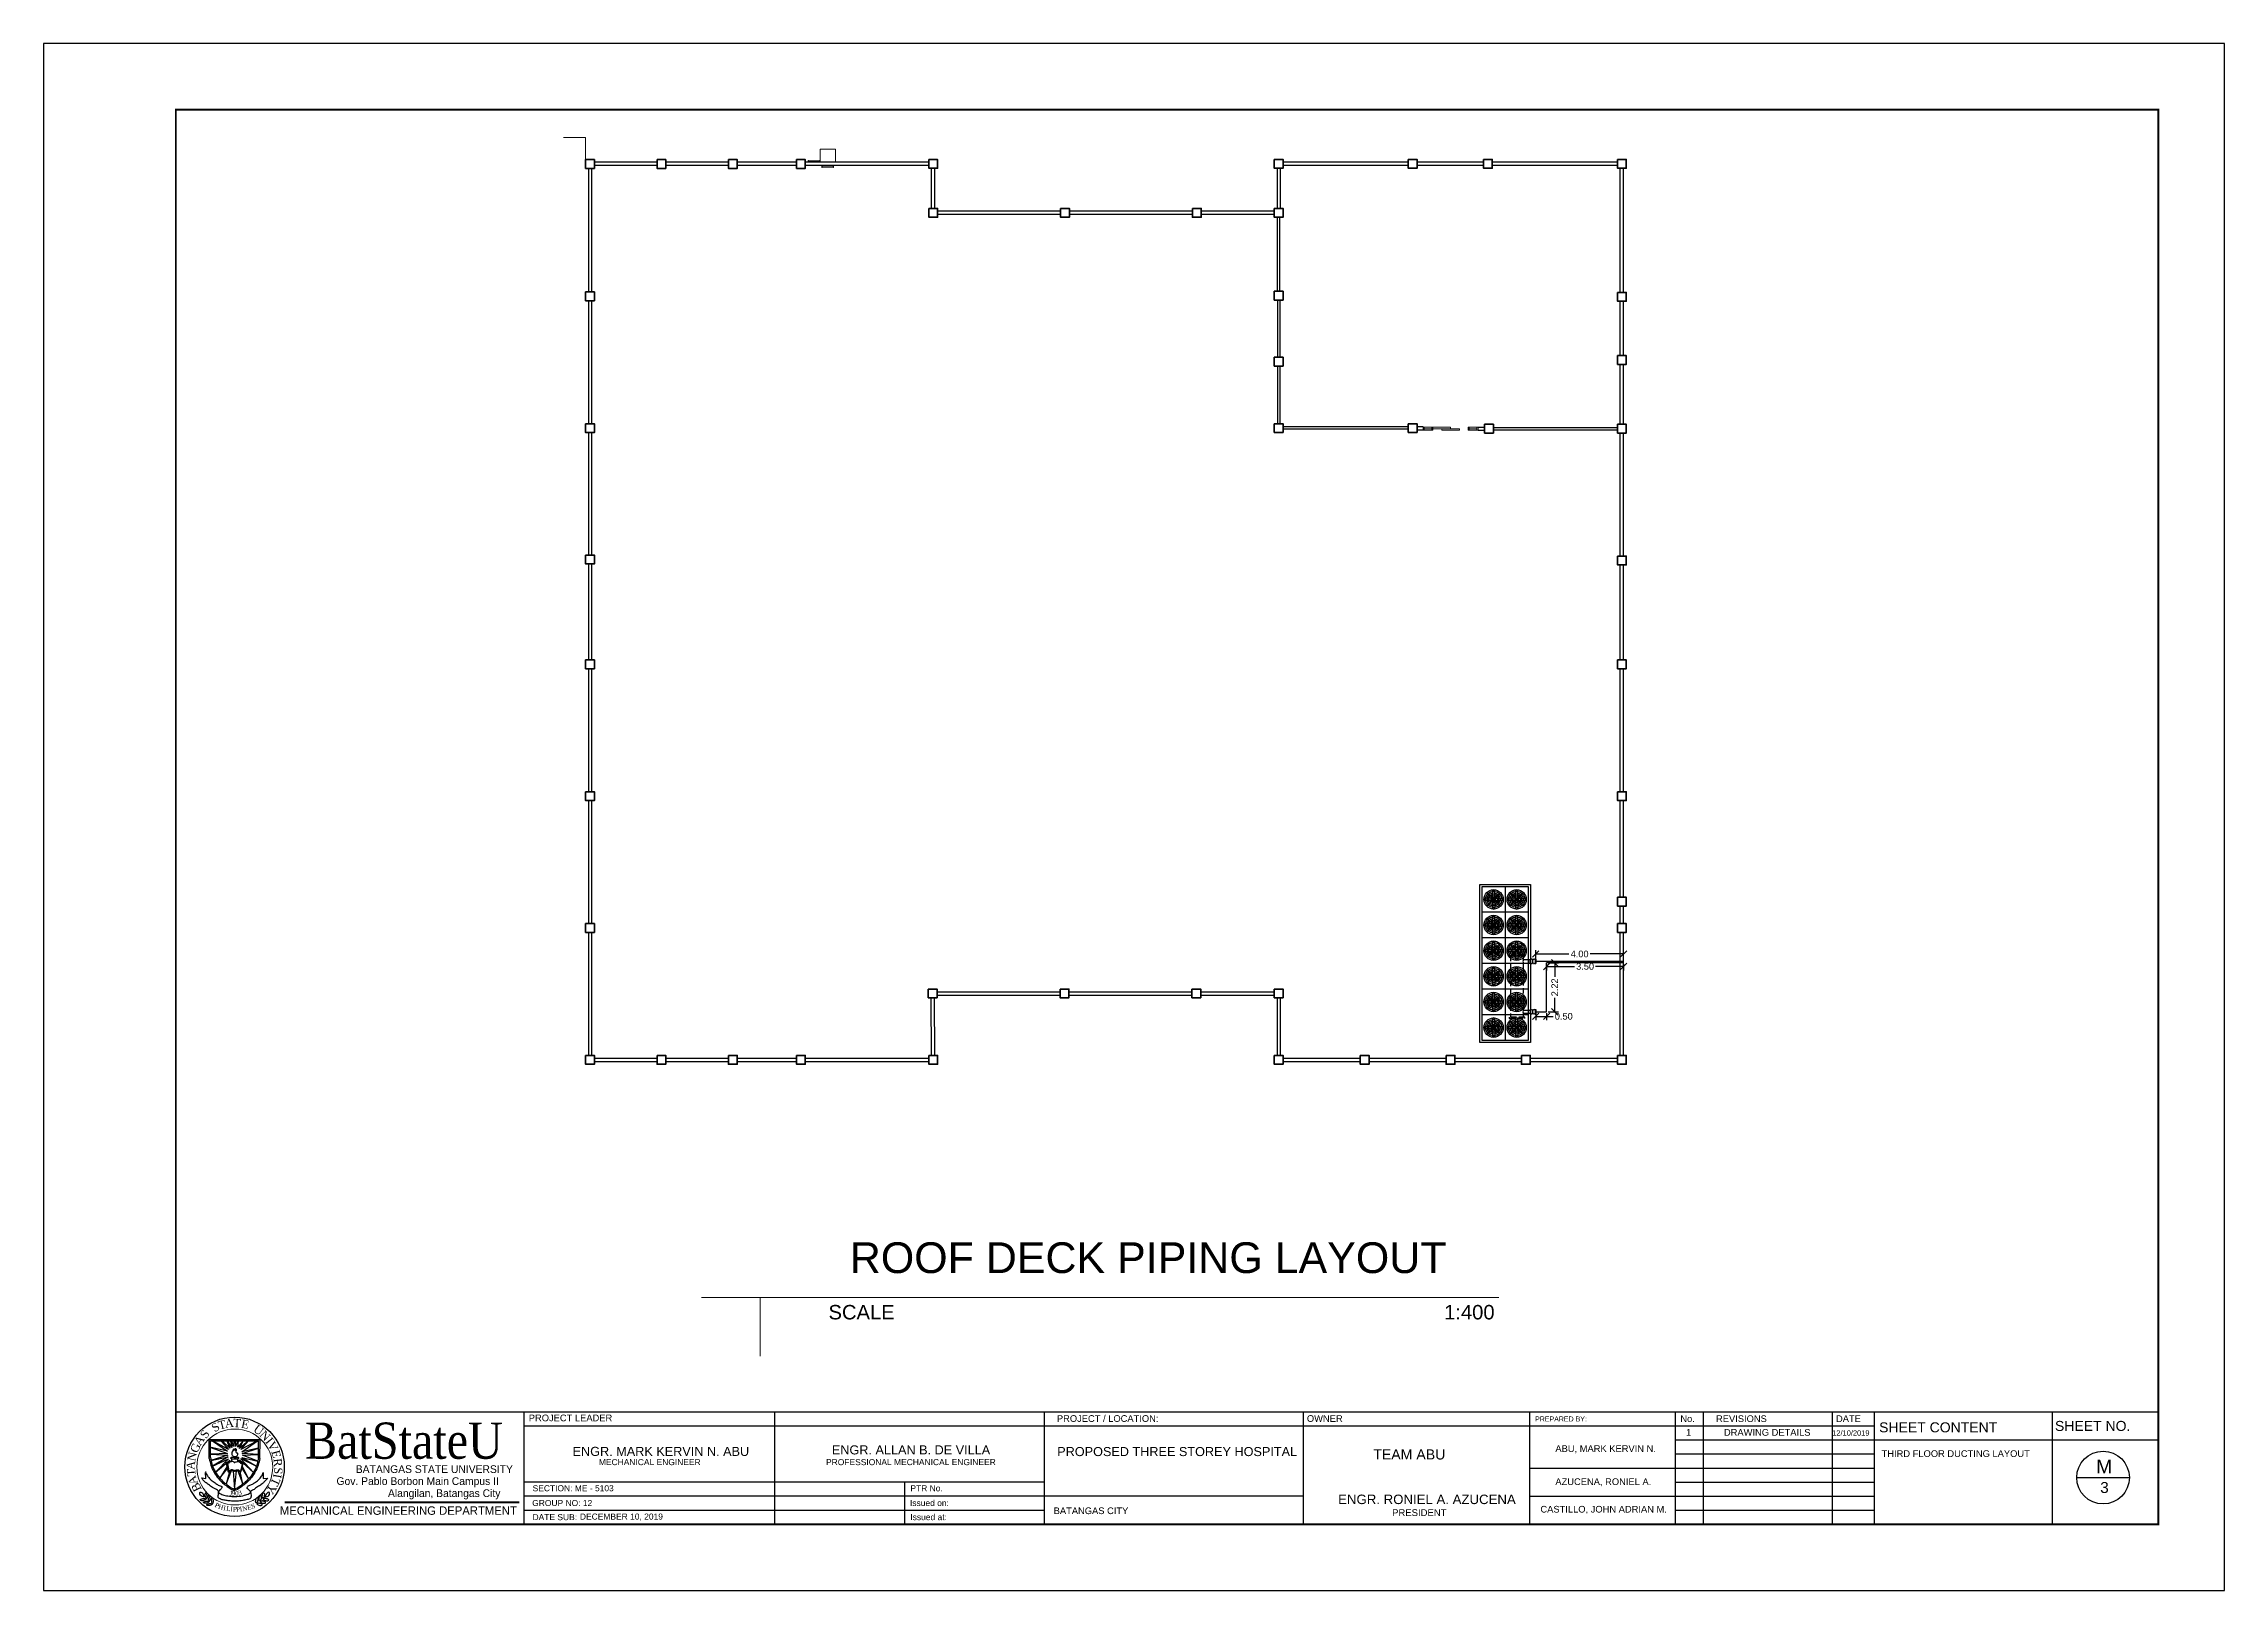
# Model space of a CAD drawing. Header units: millimetres. Extents: x 5 to 598, y 3 to 339.
# Drawn here: x 216.6 to 315.9, y 80.7 to 151.1 of the extents above; entities that cross this region are included whole.
import ezdxf
from ezdxf.enums import TextEntityAlignment as Align

# ---------------------------------------------------------------- set-up
doc = ezdxf.new("R2010")
doc.units = ezdxf.units.MM
doc.header["$MEASUREMENT"] = 0
doc.linetypes.add('HIDDEN', pattern=[0.375, 0.25, -0.125])
for name, color, linetype in [('.1', 1, 'Continuous'), ('12- EQUIPMENT PIPING', 7, 'Continuous'), ('fcu line', 7, 'Continuous'), ('fcu return', 7, 'Continuous'), ('Legends', 7, 'Continuous'), ('template', 7, 'Continuous')]:
    doc.layers.add(name, color=color, linetype=linetype)
doc.styles.add('arial', font='arial.ttf')
doc.styles.add('CGOTHIC', font='GOTHIC.TTF')
doc.styles.add('GARAMOND', font='GARA.TTF')
doc.styles.get("Standard").update_dxf_attribs({"font": 'arial.ttf'})
doc.dimstyles.new('Copy of dimension', dxfattribs={"dimtxt": 0.3, "dimasz": 0.3, "dimexe": 0.18, "dimexo": 0.0625, "dimgap": 0.09, "dimtad": 0, "dimzin": 0, "dimdsep": 46, "dimtxsty": 'Standard', "dimblk": 'OBLIQUE', "dimcen": 0.09, "dimclrd": 256, "dimclre": 256, "dimclrt": 256, "dimadec": 0, "dimazin": 0, "dimtfac": 1, "dimtofl": 0, "dimtmove": 0, "dimatfit": 3, "dimldrblk": 'OBLIQUE', "dimfxl": 1, "dimtolj": 1, "dimtzin": 0, "dimarcsym": 0})

msp = doc.modelspace()

# ---------------------------------------------------------------- texts
at = {"color": 0, "linetype": 'ByBlock', "lineweight": 9}
for s, height, p in [('ROOF DECK PIPING LAYOUT', 1.4, (253.339, 95.191)), ('SCALE                                                                                                  1:400', 0.657637, (252.37, 93.082))]:
    msp.add_text(s, height=height, dxfattribs=at).set_placement(p)
at = {"layer": 'template', "width": 1}
for s, height, style, p in [('BatStateU', 1.6503, 'GARAMOND', (233.04, 86.739)), ('BATANGAS STATE UNIVERSITY', 0.35128, 'CGOTHIC', (234.426, 86.092)), ('Gov. Pablo Borbon Main Campus II', 0.35128, 'CGOTHIC', (233.667, 85.547)), ('Alangilan, Batangas City', 0.35128, 'CGOTHIC', (234.875, 84.998))]:
    msp.add_text(s, height=height, dxfattribs=dict(at, style=style)).set_placement(p, align=Align.CENTER)
at = {"layer": 'template', "style": 'arial'}
for s, height, p in [('PROJECT LEADER', 0.30409, (238.726, 88.446)), ('PROJECT / LOCATION:', 0.30402, (262.767, 88.419)), ('PROJECT / LOCATION:', 0.30402, (262.767, 88.419)), ('PROJECT / LOCATION:', 0.30402, (262.767, 88.419)), ('OWNER', 0.304, (274.148, 88.419)), ('PREPARED BY: ', 0.22802, (284.539, 88.437)), ('No.', 0.304, (291.148, 88.411)), ('REVISIONS', 0.304, (292.773, 88.411)), ('DATE', 0.304, (298.235, 88.411)), ('SHEET CONTENT', 0.45603, (300.197, 87.942)), ('SHEET NO.', 0.456, (308.204, 88.006)), ('1', 0.304, (291.41, 87.792)), ('DRAWING DETAILS', 0.30402, (293.133, 87.787)), ('12/10/2019', 0.2432, (298.061, 87.792)), ('ENGR. MARK KERVIN N. ABU', 0.41257, (240.72, 86.869)), ('MECHANICAL ENGINEER', 0.27505, (241.917, 86.449)), ('PROFESSIONAL MECHANICAL ENGINEER', 0.27505, (252.258, 86.449)), ('ENGR. ALLAN B. DE VILLA', 0.41257, (252.524, 86.937)), ('PROPOSED THREE STOREY HOSPITAL', 0.41257, (262.782, 86.861)), ('TEAM ABU', 0.4598, (277.168, 86.707)), ('ABU, MARK KERVIN N.', 0.30402, (285.459, 87.049)), ('THIRD FLOOR DUCTING LAYOUT', 0.30402, (300.309, 86.821)), ('M', 0.624, (310.081, 86.069)), ('SECTION: ME - 5103', 0.27505, (238.9, 85.261)), ('PTR No.', 0.275, (256.098, 85.261)), ('AZUCENA, RONIEL A.', 0.30402, (285.459, 85.543)), ('3', 0.499, (310.262, 85.182)), ('GROUP NO: 12', 0.27505, (238.882, 84.588)), ('Issued on:', 0.275, (256.079, 84.588)), ('BATANGAS CITY', 0.30402, (262.62, 84.22)), ('ENGR. RONIEL A. AZUCENA', 0.43038, (275.572, 84.677)), ('PRESIDENT', 0.3099, (278.026, 84.133)), ('CASTILLO, JOHN ADRIAN M.', 0.30402, (284.779, 84.291)), ('DATE SUB:', 0.275, (238.897, 83.945)), ('DECEMBER 10, 2019', 0.27505, (241.054, 83.971)), ('Issued at:', 0.275, (256.095, 83.945))]:
    msp.add_text(s, height=height, dxfattribs=at).set_placement(p)
at = {"layer": 'template', "attachment_point": 1}
for s, insert, char_height, width, rotation in [('{\\fTimes New Roman|b0|i0|c0|p18;S}', (224.229, 88.252), 0.37713, 29.67394, 33.23179), ('{\\fTimes New Roman|b0|i0|c0|p18;T}', (224.545, 88.429), 0.37713, 29.67394, 14.44799), ('{\\fTimes New Roman|b0|i0|c0|p18;A}', (224.868, 88.526), 0.37713, 29.67394, 5.71852), ('{\\fTimes New Roman|b0|i0|c0|p18;T}', (225.284, 88.561), 0.37713, 0.3193, 356.81503), ('{\\fTimes New Roman|b0|i0|c0|p18;E}', (225.681, 88.532), 0.37713, 29.67394, 348.69045), ('{\\fTimes New Roman|b0|i0|c0|p18;G}', (223.29, 87.124), 0.37713, 29.67394, 65.93474), ('{\\fTimes New Roman|b0|i0|c0|p18;A}', (223.455, 87.51), 0.37713, 29.67394, 56.11039), ('{\\fTimes New Roman|b0|i0|c0|p18;S}', (223.73, 87.837), 0.37713, 29.67394, 56.11039), ('{\\fTimes New Roman|b0|i0|c0|p18;U}', (226.373, 88.323), 0.37713, 29.67394, 323.50126), ('{\\fTimes New Roman|b0|i0|c0|p18;N}', (226.709, 88.066), 0.37713, 29.67394, 314.13564), ('{\\fTimes New Roman|b0|i0|c0|p18;I}', (227.009, 87.752), 0.37713, 29.67394, 308.6454), ('{\\fTimes New Roman|b0|i0|c0|p18;V}', (227.141, 87.583), 0.37713, 29.67394, 298.20017), ('{\\fTimes New Roman|b0|i0|c0|p18;A}', (223.136, 86.251), 0.37713, 29.67394, 85.53705), ('{\\fTimes New Roman|b0|i0|c0|p18;N}', (223.167, 86.685), 0.37713, 29.67394, 77.56161), ('{\\fTimes New Roman|b0|i0|c0|p18;E}', (227.365, 87.171), 0.37713, 29.67394, 285.47868), ('{\\fTimes New Roman|b0|i0|c0|p18;R}', (227.473, 86.78), 0.37713, 29.67394, 276.19955), ('{\\fTimes New Roman|b0|i0|c0|p18;T}', (223.187, 85.93), 0.37713, 29.67394, 94.26652), ('{\\fTimes New Roman|b0|i0|c0|p18;A}', (223.321, 85.497), 0.37713, 29.67394, 110.36673), ('{\\fTimes New Roman|b0|i0|c0|p18;B}', (223.502, 85.191), 0.37713, 29.67394, 115.18408), ('{\\fTimes New Roman|b0|i0|c0|p18;Y}', (227.282, 85.416), 0.37713, 29.67394, 237.49398), ('{\\fTimes New Roman|b0|i0|c0|p18;T}', (227.432, 85.768), 0.37713, 29.67394, 245.97799), ('{\\fTimes New Roman|b0|i0|c0|p18;I}', (227.479, 86.012), 0.37713, 29.67394, 259.8108), ('{\\fTimes New Roman|b0|i0|c0|p18;S}', (227.521, 86.338), 0.37713, 29.67394, 266.05857), ('{\\fTimes New Roman|b0|i0|c0|p18;P}', (224.498, 84.752), 0.21119, 29.67394, 333.24497), ('{\\fTimes New Roman|b0|i0|c0|p18;P}', (224.504, 84.752), 0.21119, 29.67394, 333.24497), ('{\\fTimes New Roman|b0|i0|c0|p18;H}', (224.63, 84.678), 0.21119, 29.67394, 342.36893), ('{\\fTimes New Roman|b0|i0|c0|p18;I}', (224.845, 84.608), 0.21119, 29.67394, 350.74463), ('{\\fTimes New Roman|b0|i0|c0|p18;L}', (224.975, 84.589), 0.21119, 29.67394, 350.69674), ('{\\fTimes New Roman|b0|i0|c0|p18;1}', (225.12, 85.296), 0.21119, 29.67394, 350.69674), ('{\\fTimes New Roman|b0|i0|c0|p18;I}', (225.151, 84.556), 0.21119, 29.67394, 357.83253), ('{\\fTimes New Roman|b0|i0|c0|p18;9}', (225.201, 85.275), 0.21119, 29.67394, 359.89652), ('{\\fTimes New Roman|b0|i0|c0|p18;P}', (225.257, 84.546), 0.21119, 29.67394, 359.89652), ('{\\fTimes New Roman|b0|i0|c0|p18;0}', (225.358, 85.27), 0.21119, 29.67394, 359.89652), ('{\\fTimes New Roman|b0|i0|c0|p18;P}', (225.391, 84.539), 0.21119, 29.67394, 7.51618), ('{\\fTimes New Roman|b0|i0|c0|p18;3}', (225.472, 85.273), 0.21119, 29.67394, 14.57269), ('{\\fTimes New Roman|b0|i0|c0|p18;I}', (225.552, 84.547), 0.21119, 29.67394, 9.03911), ('{\\fTimes New Roman|b0|i0|c0|p18;N}', (225.661, 84.556), 0.21119, 29.67394, 12.92447), ('{\\fTimes New Roman|b0|i0|c0|p18;E}', (225.884, 84.612), 0.21119, 29.67394, 14.57269), ('{\\fTimes New Roman|b0|i0|c0|p18;S}', (226.063, 84.664), 0.21119, 29.67394, 14.57269)]:
    msp.add_mtext(s, dxfattribs=dict(at, insert=insert, char_height=char_height, width=width, rotation=rotation))
at = {"layer": 'template', "linetype": 'Continuous', "lineweight": 0, "insert": (227.395, 84.573), "char_height": 0.38403, "width": 12.18966, "attachment_point": 1}
msp.add_mtext('{\\fCentury Gothic|b0|i0|c0|p34;\\C7;MECHANICAL ENGINEERING DEPARTMENT}', dxfattribs=at)

# ---------------------------------------------------------------- blocks, each defined once
blk = doc.blocks.new('A$C5C4829BB')
at = {"layer": '12- EQUIPMENT PIPING'}
for p, q in [((-0.104, 0), (-0.104, -0.01)), ((0.104, 0), (-0.104, 0)), ((0.104, 0), (0.104, -0.01)), ((-0.104, -0.01), (-0.104, -0.021)), ((0.104, -0.01), (-0.104, -0.01)), ((0.104, -0.01), (-0.104, -0.01)), ((0.104, -0.021), (-0.104, -0.021)), ((-0.104, -0.231), (-0.104, -0.241)), ((0.104, -0.231), (-0.104, -0.231)), ((-0.104, -0.241), (-0.104, -0.252)), ((0.104, -0.241), (-0.104, -0.241)), ((0.104, -0.241), (-0.104, -0.241)), ((0.104, -0.252), (-0.104, -0.252)), ((-0.081, -0.128), (-0.081, -0.123)), ((-0.081, -0.123), (0.081, -0.123)), ((-0.081, -0.128), (0.081, -0.128)), ((0.081, -0.128), (0.081, -0.123)), ((0.104, -0.01), (0.104, -0.021)), ((0.104, -0.231), (0.104, -0.241)), ((0.104, -0.241), (0.104, -0.252))]:
    blk.add_line(p, q, dxfattribs=at)
for centre, radius, start, end in [((-0.062, -0.073), 0.0375, 120.00001, 239.99999), ((-0.062, -0.178), 0.0375, 120.00001, 239.99999), ((-0.087, -0.031), 0.0116, 300.00001, 59.99999), ((-0.089, -0.118), 0.0147, 340.66156, 56.52593), ((-0.089, -0.133), 0.0149, 303.65666, 19.8306), ((-0.087, -0.221), 0.0116, 300.00001, 59.99999), ((0.089, -0.118), 0.0147, 123.47407, 199.33844), ((0.089, -0.133), 0.0149, 160.1694, 236.34334), ((0.087, -0.031), 0.0116, 120.00001, 239.99999), ((0.087, -0.221), 0.0116, 120.00001, 239.99999), ((0.062, -0.073), 0.0375, 300.00001, 59.99999), ((0.062, -0.178), 0.0375, 300.00001, 59.99999)]:
    blk.add_arc(centre, radius, start, end, dxfattribs=at)
blk = doc.blocks.new('A$C7569006E')
at = {"layer": '12- EQUIPMENT PIPING', "linetype": 'HIDDEN'}
for points in [[(-1.45, -0.65), (-1.4, -0.65), (-1.4, 0.05), (-1.45, 0.05)], [(1.4, -0.65), (1.45, -0.65), (1.45, 0.05), (1.4, 0.05)]]:
    blk.add_lwpolyline(points, close=True, dxfattribs=at)
for points in [[(1.222, -0.6), (1.4, -0.6), (1.4, 0), (-1.4, 0), (-1.4, -0.6), (-1.222, -0.6)], [(-1.072, -0.6), (1.072, -0.6)]]:
    blk.add_lwpolyline(points, dxfattribs=at)
at = {"layer": '12- EQUIPMENT PIPING', "linetype": 'Continuous'}
for points in [[(-1.072, -0.6), (-1.072, -0.9), (-1.222, -0.9), (-1.222, -0.6)], [(1.072, -0.6), (1.072, -0.9), (1.222, -0.9), (1.222, -0.6)]]:
    blk.add_lwpolyline(points, dxfattribs=at)
for centre in [(-1.147, -0.665), (1.147, -0.665)]:
    blk.add_arc(centre, 0.099, 40.74615, 139.25385, dxfattribs=at)
for p in [(-1.147, -0.9), (1.147, -0.9)]:
    blk.add_blockref('A$C5C4829BB', p, dxfattribs=at)
blk = doc.blocks.new('A$C3DE42100')
at = {"layer": '12- EQUIPMENT PIPING'}
for p, q in [((-6.636, -0.674), (-6.907, -0.674)), ((-6.636, -0.576), (-6.903, -0.576)), ((-6.207, -0.935), (-6.826, -0.315)), ((-6.826, -0.935), (-6.207, -0.315)), ((-6.561, -0.607), (-6.593, -0.607)), ((-6.561, -0.643), (-6.593, -0.643)), ((-6.59, -0.621), (-6.59, -0.629)), ((-6.566, -0.506), (-6.566, -0.234)), ((-6.566, -0.744), (-6.566, -1.011)), ((-6.535, -0.58), (-6.535, -0.549)), ((-6.535, -0.67), (-6.535, -0.701)), ((-6.513, -0.551), (-6.521, -0.551)), ((-6.521, -0.699), (-6.513, -0.699)), ((-6.499, -0.58), (-6.499, -0.549)), ((-6.499, -0.67), (-6.499, -0.701)), ((-6.472, -0.607), (-6.441, -0.607)), ((-6.472, -0.643), (-6.441, -0.643)), ((-6.468, -0.506), (-6.468, -0.239)), ((-6.468, -0.744), (-6.468, -1.016)), ((-6.443, -0.629), (-6.443, -0.621)), ((-6.398, -0.576), (-6.126, -0.576)), ((-6.398, -0.674), (-6.13, -0.674)), ((-5.469, -0.674), (-5.741, -0.674)), ((-5.469, -0.576), (-5.736, -0.576)), ((-5.04, -0.935), (-5.66, -0.315)), ((-5.66, -0.935), (-5.04, -0.315)), ((-5.395, -0.607), (-5.426, -0.607)), ((-5.395, -0.643), (-5.426, -0.643)), ((-5.424, -0.621), (-5.424, -0.629)), ((-5.399, -0.506), (-5.399, -0.234)), ((-5.399, -0.744), (-5.399, -1.011)), ((-5.368, -0.58), (-5.368, -0.549)), ((-5.368, -0.67), (-5.368, -0.701)), ((-5.346, -0.551), (-5.354, -0.551)), ((-5.354, -0.699), (-5.346, -0.699)), ((-5.332, -0.58), (-5.332, -0.549)), ((-5.332, -0.67), (-5.332, -0.701)), ((-5.305, -0.607), (-5.274, -0.607)), ((-5.305, -0.643), (-5.274, -0.643)), ((-5.301, -0.506), (-5.301, -0.239)), ((-5.301, -0.744), (-5.301, -1.016)), ((-5.276, -0.629), (-5.276, -0.621)), ((-5.231, -0.576), (-4.959, -0.576)), ((-5.231, -0.674), (-4.964, -0.674)), ((-4.302, -0.674), (-4.574, -0.674)), ((-4.302, -0.576), (-4.57, -0.576)), ((-3.874, -0.935), (-4.493, -0.315)), ((-4.493, -0.935), (-3.874, -0.315)), ((-4.228, -0.607), (-4.259, -0.607)), ((-4.228, -0.643), (-4.259, -0.643)), ((-4.257, -0.621), (-4.257, -0.629)), ((-4.232, -0.506), (-4.232, -0.234)), ((-4.232, -0.744), (-4.232, -1.011)), ((-4.201, -0.58), (-4.201, -0.549)), ((-4.201, -0.67), (-4.201, -0.701)), ((-4.179, -0.551), (-4.187, -0.551)), ((-4.187, -0.699), (-4.179, -0.699)), ((-4.165, -0.58), (-4.165, -0.549)), ((-4.165, -0.67), (-4.165, -0.701)), ((-4.139, -0.607), (-4.107, -0.607)), ((-4.139, -0.643), (-4.107, -0.643)), ((-4.134, -0.506), (-4.134, -0.239)), ((-4.134, -0.744), (-4.134, -1.016)), ((-4.11, -0.629), (-4.11, -0.621)), ((-4.064, -0.576), (-3.793, -0.576)), ((-4.064, -0.674), (-3.797, -0.674)), ((-3.136, -0.674), (-3.407, -0.674)), ((-3.136, -0.576), (-3.403, -0.576)), ((-2.707, -0.935), (-3.326, -0.315)), ((-3.326, -0.935), (-2.707, -0.315)), ((-3.061, -0.607), (-3.093, -0.607)), ((-3.061, -0.643), (-3.093, -0.643)), ((-3.09, -0.621), (-3.09, -0.629)), ((-3.066, -0.506), (-3.066, -0.234)), ((-3.066, -0.744), (-3.066, -1.011)), ((-3.035, -0.58), (-3.035, -0.549)), ((-3.035, -0.67), (-3.035, -0.701)), ((-3.013, -0.551), (-3.021, -0.551)), ((-3.021, -0.699), (-3.013, -0.699)), ((-2.999, -0.58), (-2.999, -0.549)), ((-2.999, -0.67), (-2.999, -0.701)), ((-2.972, -0.607), (-2.941, -0.607)), ((-2.972, -0.643), (-2.941, -0.643)), ((-2.968, -0.506), (-2.968, -0.239)), ((-2.968, -0.744), (-2.968, -1.016)), ((-2.943, -0.629), (-2.943, -0.621)), ((-2.898, -0.576), (-2.626, -0.576)), ((-2.898, -0.674), (-2.63, -0.674)), ((-1.969, -0.674), (-2.241, -0.674)), ((-1.969, -0.576), (-2.236, -0.576)), ((-1.54, -0.935), (-2.16, -0.315)), ((-2.16, -0.935), (-1.54, -0.315)), ((-1.895, -0.607), (-1.926, -0.607)), ((-1.895, -0.643), (-1.926, -0.643)), ((-1.924, -0.621), (-1.924, -0.629)), ((-1.899, -0.506), (-1.899, -0.234)), ((-1.899, -0.744), (-1.899, -1.011)), ((-1.868, -0.58), (-1.868, -0.549)), ((-1.868, -0.67), (-1.868, -0.701)), ((-1.846, -0.551), (-1.854, -0.551)), ((-1.854, -0.699), (-1.846, -0.699)), ((-1.832, -0.58), (-1.832, -0.549)), ((-1.832, -0.67), (-1.832, -0.701)), ((-1.805, -0.607), (-1.774, -0.607)), ((-1.805, -0.643), (-1.774, -0.643)), ((-1.801, -0.506), (-1.801, -0.239)), ((-1.801, -0.744), (-1.801, -1.016)), ((-1.776, -0.629), (-1.776, -0.621)), ((-1.731, -0.576), (-1.459, -0.576)), ((-1.731, -0.674), (-1.464, -0.674)), ((-0.802, -0.674), (-1.074, -0.674)), ((-0.802, -0.576), (-1.07, -0.576)), ((-0.374, -0.935), (-0.993, -0.315)), ((-0.993, -0.935), (-0.374, -0.315)), ((-0.728, -0.607), (-0.759, -0.607)), ((-0.728, -0.643), (-0.759, -0.643)), ((-0.757, -0.621), (-0.757, -0.629)), ((-0.732, -0.506), (-0.732, -0.234)), ((-0.732, -0.744), (-0.732, -1.011)), ((-0.701, -0.58), (-0.701, -0.549)), ((-0.701, -0.67), (-0.701, -0.701)), ((-0.679, -0.551), (-0.687, -0.551)), ((-0.687, -0.699), (-0.679, -0.699)), ((-0.665, -0.58), (-0.665, -0.549)), ((-0.665, -0.67), (-0.665, -0.701)), ((-0.639, -0.607), (-0.607, -0.607)), ((-0.639, -0.643), (-0.607, -0.643)), ((-0.634, -0.506), (-0.634, -0.239)), ((-0.634, -0.744), (-0.634, -1.016)), ((-0.61, -0.629), (-0.61, -0.621)), ((-0.564, -0.576), (-0.293, -0.576)), ((-0.564, -0.674), (-0.297, -0.674)), ((-6.636, -1.626), (-6.907, -1.626)), ((-6.636, -1.724), (-6.903, -1.724)), ((-6.207, -1.365), (-6.826, -1.985)), ((-6.826, -1.365), (-6.207, -1.985)), ((-6.561, -1.657), (-6.593, -1.657)), ((-6.561, -1.693), (-6.593, -1.693)), ((-6.59, -1.679), (-6.59, -1.671)), ((-6.566, -1.556), (-6.566, -1.289)), ((-6.566, -1.794), (-6.566, -2.066)), ((-6.535, -1.63), (-6.535, -1.599)), ((-6.535, -1.72), (-6.535, -1.751)), ((-6.521, -1.601), (-6.513, -1.601)), ((-6.513, -1.749), (-6.521, -1.749)), ((-6.499, -1.63), (-6.499, -1.599)), ((-6.499, -1.72), (-6.499, -1.751)), ((-6.472, -1.657), (-6.441, -1.657)), ((-6.472, -1.693), (-6.441, -1.693)), ((-6.468, -1.556), (-6.468, -1.284)), ((-6.468, -1.794), (-6.468, -2.061)), ((-6.443, -1.671), (-6.443, -1.679)), ((-6.398, -1.626), (-6.13, -1.626)), ((-6.398, -1.724), (-6.126, -1.724)), ((-5.469, -1.626), (-5.741, -1.626)), ((-5.469, -1.724), (-5.736, -1.724)), ((-5.04, -1.365), (-5.66, -1.985)), ((-5.66, -1.365), (-5.04, -1.985)), ((-5.395, -1.657), (-5.426, -1.657)), ((-5.395, -1.693), (-5.426, -1.693)), ((-5.424, -1.679), (-5.424, -1.671)), ((-5.399, -1.556), (-5.399, -1.289)), ((-5.399, -1.794), (-5.399, -2.066)), ((-5.368, -1.63), (-5.368, -1.599)), ((-5.368, -1.72), (-5.368, -1.751)), ((-5.354, -1.601), (-5.346, -1.601)), ((-5.346, -1.749), (-5.354, -1.749)), ((-5.332, -1.63), (-5.332, -1.599)), ((-5.332, -1.72), (-5.332, -1.751)), ((-5.305, -1.657), (-5.274, -1.657)), ((-5.305, -1.693), (-5.274, -1.693)), ((-5.301, -1.556), (-5.301, -1.284)), ((-5.301, -1.794), (-5.301, -2.061)), ((-5.276, -1.671), (-5.276, -1.679)), ((-5.231, -1.626), (-4.964, -1.626)), ((-5.231, -1.724), (-4.959, -1.724)), ((-4.302, -1.626), (-4.574, -1.626)), ((-4.302, -1.724), (-4.57, -1.724)), ((-3.874, -1.365), (-4.493, -1.985)), ((-4.493, -1.365), (-3.874, -1.985)), ((-4.228, -1.657), (-4.259, -1.657)), ((-4.228, -1.693), (-4.259, -1.693)), ((-4.257, -1.679), (-4.257, -1.671)), ((-4.232, -1.556), (-4.232, -1.289)), ((-4.232, -1.794), (-4.232, -2.066)), ((-4.201, -1.63), (-4.201, -1.599)), ((-4.201, -1.72), (-4.201, -1.751)), ((-4.187, -1.601), (-4.179, -1.601)), ((-4.179, -1.749), (-4.187, -1.749)), ((-4.165, -1.63), (-4.165, -1.599)), ((-4.165, -1.72), (-4.165, -1.751)), ((-4.139, -1.657), (-4.107, -1.657)), ((-4.139, -1.693), (-4.107, -1.693)), ((-4.134, -1.556), (-4.134, -1.284)), ((-4.134, -1.794), (-4.134, -2.061)), ((-4.11, -1.671), (-4.11, -1.679)), ((-4.064, -1.626), (-3.797, -1.626)), ((-4.064, -1.724), (-3.793, -1.724)), ((-3.136, -1.626), (-3.407, -1.626)), ((-3.136, -1.724), (-3.403, -1.724)), ((-2.707, -1.365), (-3.326, -1.985)), ((-3.326, -1.365), (-2.707, -1.985)), ((-3.061, -1.657), (-3.093, -1.657)), ((-3.061, -1.693), (-3.093, -1.693)), ((-3.09, -1.679), (-3.09, -1.671)), ((-3.066, -1.556), (-3.066, -1.289)), ((-3.066, -1.794), (-3.066, -2.066)), ((-3.035, -1.63), (-3.035, -1.599)), ((-3.035, -1.72), (-3.035, -1.751)), ((-3.021, -1.601), (-3.013, -1.601)), ((-3.013, -1.749), (-3.021, -1.749)), ((-2.999, -1.63), (-2.999, -1.599)), ((-2.999, -1.72), (-2.999, -1.751)), ((-2.972, -1.657), (-2.941, -1.657)), ((-2.972, -1.693), (-2.941, -1.693)), ((-2.968, -1.556), (-2.968, -1.284)), ((-2.968, -1.794), (-2.968, -2.061)), ((-2.943, -1.671), (-2.943, -1.679)), ((-2.898, -1.626), (-2.63, -1.626)), ((-2.898, -1.724), (-2.626, -1.724)), ((-1.969, -1.626), (-2.241, -1.626)), ((-1.969, -1.724), (-2.236, -1.724)), ((-1.54, -1.365), (-2.16, -1.985)), ((-2.16, -1.365), (-1.54, -1.985)), ((-1.895, -1.657), (-1.926, -1.657)), ((-1.895, -1.693), (-1.926, -1.693)), ((-1.924, -1.679), (-1.924, -1.671)), ((-1.899, -1.556), (-1.899, -1.289)), ((-1.899, -1.794), (-1.899, -2.066)), ((-1.868, -1.63), (-1.868, -1.599)), ((-1.868, -1.72), (-1.868, -1.751)), ((-1.854, -1.601), (-1.846, -1.601)), ((-1.846, -1.749), (-1.854, -1.749)), ((-1.832, -1.63), (-1.832, -1.599)), ((-1.832, -1.72), (-1.832, -1.751)), ((-1.805, -1.657), (-1.774, -1.657)), ((-1.805, -1.693), (-1.774, -1.693)), ((-1.801, -1.556), (-1.801, -1.284)), ((-1.801, -1.794), (-1.801, -2.061)), ((-1.776, -1.671), (-1.776, -1.679)), ((-1.731, -1.626), (-1.464, -1.626)), ((-1.731, -1.724), (-1.459, -1.724)), ((-0.802, -1.626), (-1.074, -1.626)), ((-0.802, -1.724), (-1.07, -1.724)), ((-0.374, -1.365), (-0.993, -1.985)), ((-0.993, -1.365), (-0.374, -1.985)), ((-0.728, -1.657), (-0.759, -1.657)), ((-0.728, -1.693), (-0.759, -1.693)), ((-0.757, -1.679), (-0.757, -1.671)), ((-0.732, -1.556), (-0.732, -1.289)), ((-0.732, -1.794), (-0.732, -2.066)), ((-0.701, -1.63), (-0.701, -1.599)), ((-0.701, -1.72), (-0.701, -1.751)), ((-0.687, -1.601), (-0.679, -1.601)), ((-0.679, -1.749), (-0.687, -1.749)), ((-0.665, -1.63), (-0.665, -1.599)), ((-0.665, -1.72), (-0.665, -1.751)), ((-0.639, -1.657), (-0.607, -1.657)), ((-0.639, -1.693), (-0.607, -1.693)), ((-0.634, -1.556), (-0.634, -1.284)), ((-0.634, -1.794), (-0.634, -2.061)), ((-0.61, -1.671), (-0.61, -1.679)), ((-0.564, -1.626), (-0.297, -1.626)), ((-0.564, -1.724), (-0.293, -1.724))]:
    blk.add_line(p, q, dxfattribs=at)
at = {"layer": '12- EQUIPMENT PIPING', "linetype": 'Continuous'}
for p, q in [((-5.933, -2.2), (-5.933, -0.1)), ((-4.767, -2.2), (-4.767, -0.1)), ((-3.6, -2.2), (-3.6, -0.1)), ((-2.433, -2.2), (-2.433, -0.1)), ((-1.267, -2.2), (-1.267, -0.1)), ((-0.1, -1.15), (-7.1, -1.15))]:
    blk.add_line(p, q, dxfattribs=at)
for points in [[(-7.2, 0), (0, 0), (0, -2.3), (-7.2, -2.3)], [(-7.1, -0.1), (-0.1, -0.1), (-0.1, -2.2), (-7.1, -2.2)]]:
    blk.add_lwpolyline(points, close=True, dxfattribs=at)
at = {"layer": '12- EQUIPMENT PIPING'}
for centre, radius in [((-6.517, -0.625), 0.438), ((-6.517, -0.625), 0.368), ((-6.517, -0.625), 0.297), ((-6.517, -0.625), 0.227), ((-6.517, -0.625), 0.157), ((-6.517, -0.625), 0.0481), ((-6.517, -0.625), 0.0481), ((-6.517, -0.625), 0.0481), ((-6.517, -0.625), 0.0481), ((-5.35, -0.625), 0.438), ((-5.35, -0.625), 0.368), ((-5.35, -0.625), 0.297), ((-5.35, -0.625), 0.227), ((-5.35, -0.625), 0.157), ((-5.35, -0.625), 0.0481), ((-5.35, -0.625), 0.0481), ((-5.35, -0.625), 0.0481), ((-5.35, -0.625), 0.0481), ((-4.183, -0.625), 0.438), ((-4.183, -0.625), 0.368), ((-4.183, -0.625), 0.297), ((-4.183, -0.625), 0.227), ((-4.183, -0.625), 0.157), ((-4.183, -0.625), 0.0481), ((-4.183, -0.625), 0.0481), ((-4.183, -0.625), 0.0481), ((-4.183, -0.625), 0.0481), ((-3.017, -0.625), 0.438), ((-3.017, -0.625), 0.368), ((-3.017, -0.625), 0.297), ((-3.017, -0.625), 0.227), ((-3.017, -0.625), 0.157), ((-3.017, -0.625), 0.0481), ((-3.017, -0.625), 0.0481), ((-3.017, -0.625), 0.0481), ((-3.017, -0.625), 0.0481), ((-1.85, -0.625), 0.438), ((-1.85, -0.625), 0.368), ((-1.85, -0.625), 0.297), ((-1.85, -0.625), 0.227), ((-1.85, -0.625), 0.157), ((-1.85, -0.625), 0.0481), ((-1.85, -0.625), 0.0481), ((-1.85, -0.625), 0.0481), ((-1.85, -0.625), 0.0481), ((-0.683, -0.625), 0.438), ((-0.683, -0.625), 0.368), ((-0.683, -0.625), 0.297), ((-0.683, -0.625), 0.227), ((-0.683, -0.625), 0.157), ((-0.683, -0.625), 0.0481), ((-0.683, -0.625), 0.0481), ((-0.683, -0.625), 0.0481), ((-0.683, -0.625), 0.0481), ((-6.517, -1.675), 0.438), ((-6.517, -1.675), 0.368), ((-6.517, -1.675), 0.297), ((-6.517, -1.675), 0.227), ((-6.517, -1.675), 0.157), ((-6.517, -1.675), 0.0481), ((-6.517, -1.675), 0.0481), ((-6.517, -1.675), 0.0481), ((-6.517, -1.675), 0.0481), ((-5.35, -1.675), 0.438), ((-5.35, -1.675), 0.368), ((-5.35, -1.675), 0.297), ((-5.35, -1.675), 0.227), ((-5.35, -1.675), 0.157), ((-5.35, -1.675), 0.0481), ((-5.35, -1.675), 0.0481), ((-5.35, -1.675), 0.0481), ((-5.35, -1.675), 0.0481), ((-4.183, -1.675), 0.438), ((-4.183, -1.675), 0.368), ((-4.183, -1.675), 0.297), ((-4.183, -1.675), 0.227), ((-4.183, -1.675), 0.157), ((-4.183, -1.675), 0.0481), ((-4.183, -1.675), 0.0481), ((-4.183, -1.675), 0.0481), ((-4.183, -1.675), 0.0481), ((-3.017, -1.675), 0.438), ((-3.017, -1.675), 0.368), ((-3.017, -1.675), 0.297), ((-3.017, -1.675), 0.227), ((-3.017, -1.675), 0.157), ((-3.017, -1.675), 0.0481), ((-3.017, -1.675), 0.0481), ((-3.017, -1.675), 0.0481), ((-3.017, -1.675), 0.0481), ((-1.85, -1.675), 0.438), ((-1.85, -1.675), 0.368), ((-1.85, -1.675), 0.297), ((-1.85, -1.675), 0.227), ((-1.85, -1.675), 0.157), ((-1.85, -1.675), 0.0481), ((-1.85, -1.675), 0.0481), ((-1.85, -1.675), 0.0481), ((-1.85, -1.675), 0.0481), ((-0.683, -1.675), 0.438), ((-0.683, -1.675), 0.368), ((-0.683, -1.675), 0.297), ((-0.683, -1.675), 0.227), ((-0.683, -1.675), 0.157), ((-0.683, -1.675), 0.0481), ((-0.683, -1.675), 0.0481), ((-0.683, -1.675), 0.0481), ((-0.683, -1.675), 0.0481)]:
    blk.add_circle(centre, radius, dxfattribs=at)
for centre, radius, start, end in [((-6.903, -0.628), 0.0516, 90.0584, 176.99991), ((-6.903, -0.622), 0.0516, 183.00009, 269.9416), ((-6.636, -0.621), 0.045, 360, 90), ((-6.636, -0.629), 0.045, 270, 360), ((-6.517, -0.625), 0.0738, 104.11694, 165.88306), ((-6.517, -0.625), 0.0738, 194.11694, 255.88306), ((-6.514, -0.239), 0.0516, 93.00009, 179.9416), ((-6.521, -0.506), 0.045, 180, 270), ((-6.521, -0.744), 0.045, 90, 180), ((-6.519, -0.239), 0.0516, 0.0584, 86.99991), ((-6.513, -0.506), 0.045, 270, 360), ((-6.513, -0.744), 0.045, 360, 90), ((-6.517, -0.625), 0.0738, 14.11694, 75.88306), ((-6.517, -0.625), 0.0738, 284.11694, 345.88306), ((-6.398, -0.621), 0.045, 90, 180), ((-6.398, -0.629), 0.045, 180, 270), ((-6.13, -0.628), 0.0516, 3.00009, 89.9416), ((-6.13, -0.622), 0.0516, 270.0584, 356.99991), ((-5.736, -0.628), 0.0516, 90.0584, 176.99991), ((-5.736, -0.622), 0.0516, 183.00009, 269.9416), ((-5.469, -0.621), 0.045, 360, 90), ((-5.469, -0.629), 0.045, 270, 360), ((-5.35, -0.625), 0.0738, 104.11694, 165.88306), ((-5.35, -0.625), 0.0738, 194.11694, 255.88306), ((-5.347, -0.239), 0.0516, 93.00009, 179.9416), ((-5.354, -0.506), 0.045, 180, 270), ((-5.354, -0.744), 0.045, 90, 180), ((-5.353, -0.239), 0.0516, 0.0584, 86.99991), ((-5.346, -0.506), 0.045, 270, 360), ((-5.346, -0.744), 0.045, 360, 90), ((-5.35, -0.625), 0.0738, 14.11694, 75.88306), ((-5.35, -0.625), 0.0738, 284.11694, 345.88306), ((-5.231, -0.621), 0.045, 90, 180), ((-5.231, -0.629), 0.045, 180, 270), ((-4.964, -0.628), 0.0516, 3.00009, 89.9416), ((-4.964, -0.622), 0.0516, 270.0584, 356.99991), ((-4.57, -0.628), 0.0516, 90.0584, 176.99991), ((-4.57, -0.622), 0.0516, 183.00009, 269.9416), ((-4.302, -0.621), 0.045, 360, 90), ((-4.302, -0.629), 0.045, 270, 360), ((-4.183, -0.625), 0.0738, 104.11694, 165.88306), ((-4.183, -0.625), 0.0738, 194.11694, 255.88306), ((-4.181, -0.239), 0.0516, 93.00009, 179.9416), ((-4.187, -0.506), 0.045, 180, 270), ((-4.187, -0.744), 0.045, 90, 180), ((-4.186, -0.239), 0.0516, 0.0584, 86.99991), ((-4.179, -0.506), 0.045, 270, 360), ((-4.179, -0.744), 0.045, 360, 90), ((-4.183, -0.625), 0.0738, 14.11694, 75.88306), ((-4.183, -0.625), 0.0738, 284.11694, 345.88306), ((-4.064, -0.621), 0.045, 90, 180), ((-4.064, -0.629), 0.045, 180, 270), ((-3.797, -0.628), 0.0516, 3.00009, 89.9416), ((-3.797, -0.622), 0.0516, 270.0584, 356.99991), ((-3.403, -0.628), 0.0516, 90.0584, 176.99991), ((-3.403, -0.622), 0.0516, 183.00009, 269.9416), ((-3.136, -0.621), 0.045, 360, 90), ((-3.136, -0.629), 0.045, 270, 360), ((-3.017, -0.625), 0.0738, 104.11694, 165.88306), ((-3.017, -0.625), 0.0738, 194.11694, 255.88306), ((-3.014, -0.239), 0.0516, 93.00009, 179.9416), ((-3.021, -0.506), 0.045, 180, 270), ((-3.021, -0.744), 0.045, 90, 180), ((-3.019, -0.239), 0.0516, 0.0584, 86.99991), ((-3.013, -0.506), 0.045, 270, 360), ((-3.013, -0.744), 0.045, 360, 90), ((-3.017, -0.625), 0.0738, 14.11694, 75.88306), ((-3.017, -0.625), 0.0738, 284.11694, 345.88306), ((-2.898, -0.621), 0.045, 90, 180), ((-2.898, -0.629), 0.045, 180, 270), ((-2.63, -0.628), 0.0516, 3.00009, 89.9416), ((-2.63, -0.622), 0.0516, 270.0584, 356.99991), ((-2.236, -0.628), 0.0516, 90.0584, 176.99991), ((-2.236, -0.622), 0.0516, 183.00009, 269.9416), ((-1.969, -0.621), 0.045, 360, 90), ((-1.969, -0.629), 0.045, 270, 360), ((-1.85, -0.625), 0.0738, 104.11694, 165.88306), ((-1.85, -0.625), 0.0738, 194.11694, 255.88306), ((-1.847, -0.239), 0.0516, 93.00009, 179.9416), ((-1.854, -0.506), 0.045, 180, 270), ((-1.854, -0.744), 0.045, 90, 180), ((-1.853, -0.239), 0.0516, 0.0584, 86.99991), ((-1.846, -0.506), 0.045, 270, 360), ((-1.846, -0.744), 0.045, 360, 90), ((-1.85, -0.625), 0.0738, 14.11694, 75.88306), ((-1.85, -0.625), 0.0738, 284.11694, 345.88306), ((-1.731, -0.621), 0.045, 90, 180), ((-1.731, -0.629), 0.045, 180, 270), ((-1.464, -0.628), 0.0516, 3.00009, 89.9416), ((-1.464, -0.622), 0.0516, 270.0584, 356.99991), ((-1.07, -0.628), 0.0516, 90.0584, 176.99991), ((-1.07, -0.622), 0.0516, 183.00009, 269.9416), ((-0.802, -0.621), 0.045, 360, 90), ((-0.802, -0.629), 0.045, 270, 360), ((-0.683, -0.625), 0.0738, 104.11694, 165.88306), ((-0.683, -0.625), 0.0738, 194.11694, 255.88306), ((-0.681, -0.239), 0.0516, 93.00009, 179.9416), ((-0.687, -0.506), 0.045, 180, 270), ((-0.687, -0.744), 0.045, 90, 180), ((-0.686, -0.239), 0.0516, 0.0584, 86.99991), ((-0.679, -0.506), 0.045, 270, 360), ((-0.679, -0.744), 0.045, 360, 90), ((-0.683, -0.625), 0.0738, 14.11694, 75.88306), ((-0.683, -0.625), 0.0738, 284.11694, 345.88306), ((-0.564, -0.621), 0.045, 90, 180), ((-0.564, -0.629), 0.045, 180, 270), ((-0.297, -0.628), 0.0516, 3.00009, 89.9416), ((-0.297, -0.622), 0.0516, 270.0584, 356.99991), ((-6.903, -1.678), 0.0516, 90.0584, 176.99991), ((-6.903, -1.672), 0.0516, 183.00009, 269.9416), ((-6.636, -1.671), 0.045, 0, 90), ((-6.636, -1.679), 0.045, 270, 0), ((-6.517, -1.675), 0.0738, 104.11694, 165.88306), ((-6.517, -1.675), 0.0738, 194.11694, 255.88306), ((-6.514, -1.011), 0.0516, 180.0584, 266.99991), ((-6.514, -1.289), 0.0516, 93.00009, 179.9416), ((-6.521, -1.556), 0.045, 180, 270), ((-6.521, -1.794), 0.045, 90, 180), ((-6.519, -1.011), 0.0516, 273.00009, 359.9416), ((-6.519, -1.289), 0.0516, 0.0584, 86.99991), ((-6.513, -1.556), 0.045, 270, 0), ((-6.513, -1.794), 0.045, 0, 90), ((-6.517, -1.675), 0.0738, 14.11694, 75.88306), ((-6.517, -1.675), 0.0738, 284.11694, 345.88306), ((-6.398, -1.671), 0.045, 90, 180), ((-6.398, -1.679), 0.045, 180, 270), ((-6.13, -1.678), 0.0516, 3.00009, 89.9416), ((-6.13, -1.672), 0.0516, 270.0584, 356.99991), ((-5.736, -1.678), 0.0516, 90.0584, 176.99991), ((-5.736, -1.672), 0.0516, 183.00009, 269.9416), ((-5.469, -1.671), 0.045, 0, 90), ((-5.469, -1.679), 0.045, 270, 0), ((-5.35, -1.675), 0.0738, 104.11694, 165.88306), ((-5.35, -1.675), 0.0738, 194.11694, 255.88306), ((-5.347, -1.011), 0.0516, 180.0584, 266.99991), ((-5.347, -1.289), 0.0516, 93.00009, 179.9416), ((-5.354, -1.556), 0.045, 180, 270), ((-5.354, -1.794), 0.045, 90, 180), ((-5.353, -1.011), 0.0516, 273.00009, 359.9416), ((-5.353, -1.289), 0.0516, 0.0584, 86.99991), ((-5.346, -1.556), 0.045, 270, 0), ((-5.346, -1.794), 0.045, 0, 90), ((-5.35, -1.675), 0.0738, 14.11694, 75.88306), ((-5.35, -1.675), 0.0738, 284.11694, 345.88306), ((-5.231, -1.671), 0.045, 90, 180), ((-5.231, -1.679), 0.045, 180, 270), ((-4.964, -1.678), 0.0516, 3.00009, 89.9416), ((-4.964, -1.672), 0.0516, 270.0584, 356.99991), ((-4.57, -1.678), 0.0516, 90.0584, 176.99991), ((-4.57, -1.672), 0.0516, 183.00009, 269.9416), ((-4.302, -1.671), 0.045, 0, 90), ((-4.302, -1.679), 0.045, 270, 0), ((-4.183, -1.675), 0.0738, 104.11694, 165.88306), ((-4.183, -1.675), 0.0738, 194.11694, 255.88306), ((-4.181, -1.011), 0.0516, 180.0584, 266.99991), ((-4.181, -1.289), 0.0516, 93.00009, 179.9416), ((-4.187, -1.556), 0.045, 180, 270), ((-4.187, -1.794), 0.045, 90, 180), ((-4.186, -1.011), 0.0516, 273.00009, 359.9416), ((-4.186, -1.289), 0.0516, 0.0584, 86.99991), ((-4.179, -1.556), 0.045, 270, 0), ((-4.179, -1.794), 0.045, 0, 90), ((-4.183, -1.675), 0.0738, 14.11694, 75.88306), ((-4.183, -1.675), 0.0738, 284.11694, 345.88306), ((-4.064, -1.671), 0.045, 90, 180), ((-4.064, -1.679), 0.045, 180, 270), ((-3.797, -1.678), 0.0516, 3.00009, 89.9416), ((-3.797, -1.672), 0.0516, 270.0584, 356.99991), ((-3.403, -1.678), 0.0516, 90.0584, 176.99991), ((-3.403, -1.672), 0.0516, 183.00009, 269.9416), ((-3.136, -1.671), 0.045, 0, 90), ((-3.136, -1.679), 0.045, 270, 0), ((-3.017, -1.675), 0.0738, 104.11694, 165.88306), ((-3.017, -1.675), 0.0738, 194.11694, 255.88306), ((-3.014, -1.011), 0.0516, 180.0584, 266.99991), ((-3.014, -1.289), 0.0516, 93.00009, 179.9416), ((-3.021, -1.556), 0.045, 180, 270), ((-3.021, -1.794), 0.045, 90, 180), ((-3.019, -1.011), 0.0516, 273.00009, 359.9416), ((-3.019, -1.289), 0.0516, 0.0584, 86.99991), ((-3.013, -1.556), 0.045, 270, 0), ((-3.013, -1.794), 0.045, 0, 90), ((-3.017, -1.675), 0.0738, 14.11694, 75.88306), ((-3.017, -1.675), 0.0738, 284.11694, 345.88306), ((-2.898, -1.671), 0.045, 90, 180), ((-2.898, -1.679), 0.045, 180, 270), ((-2.63, -1.678), 0.0516, 3.00009, 89.9416), ((-2.63, -1.672), 0.0516, 270.0584, 356.99991), ((-2.236, -1.678), 0.0516, 90.0584, 176.99991), ((-2.236, -1.672), 0.0516, 183.00009, 269.9416), ((-1.969, -1.671), 0.045, 0, 90), ((-1.969, -1.679), 0.045, 270, 0), ((-1.85, -1.675), 0.0738, 104.11694, 165.88306), ((-1.85, -1.675), 0.0738, 194.11694, 255.88306), ((-1.847, -1.011), 0.0516, 180.0584, 266.99991), ((-1.847, -1.289), 0.0516, 93.00009, 179.9416), ((-1.854, -1.556), 0.045, 180, 270), ((-1.854, -1.794), 0.045, 90, 180), ((-1.853, -1.011), 0.0516, 273.00009, 359.9416), ((-1.853, -1.289), 0.0516, 0.0584, 86.99991), ((-1.846, -1.556), 0.045, 270, 0), ((-1.846, -1.794), 0.045, 0, 90), ((-1.85, -1.675), 0.0738, 14.11694, 75.88306), ((-1.85, -1.675), 0.0738, 284.11694, 345.88306), ((-1.731, -1.671), 0.045, 90, 180), ((-1.731, -1.679), 0.045, 180, 270), ((-1.464, -1.678), 0.0516, 3.00009, 89.9416), ((-1.464, -1.672), 0.0516, 270.0584, 356.99991), ((-1.07, -1.678), 0.0516, 90.0584, 176.99991), ((-1.07, -1.672), 0.0516, 183.00009, 269.9416), ((-0.802, -1.671), 0.045, 0, 90), ((-0.802, -1.679), 0.045, 270, 0), ((-0.683, -1.675), 0.0738, 104.11694, 165.88306), ((-0.683, -1.675), 0.0738, 194.11694, 255.88306), ((-0.681, -1.011), 0.0516, 180.0584, 266.99991), ((-0.681, -1.289), 0.0516, 93.00009, 179.9416), ((-0.687, -1.556), 0.045, 180, 270), ((-0.687, -1.794), 0.045, 90, 180), ((-0.686, -1.011), 0.0516, 273.00009, 359.9416), ((-0.686, -1.289), 0.0516, 0.0584, 86.99991), ((-0.679, -1.556), 0.045, 270, 0), ((-0.679, -1.794), 0.045, 0, 90), ((-0.683, -1.675), 0.0738, 14.11694, 75.88306), ((-0.683, -1.675), 0.0738, 284.11694, 345.88306), ((-0.564, -1.671), 0.045, 90, 180), ((-0.564, -1.679), 0.045, 180, 270), ((-0.297, -1.678), 0.0516, 3.00009, 89.9416), ((-0.297, -1.672), 0.0516, 270.0584, 356.99991), ((-6.514, -2.061), 0.0516, 180.0584, 266.99991), ((-6.519, -2.061), 0.0516, 273.00009, 359.9416), ((-5.347, -2.061), 0.0516, 180.0584, 266.99991), ((-5.353, -2.061), 0.0516, 273.00009, 359.9416), ((-4.181, -2.061), 0.0516, 180.0584, 266.99991), ((-4.186, -2.061), 0.0516, 273.00009, 359.9416), ((-3.014, -2.061), 0.0516, 180.0584, 266.99991), ((-3.019, -2.061), 0.0516, 273.00009, 359.9416), ((-1.847, -2.061), 0.0516, 180.0584, 266.99991), ((-1.853, -2.061), 0.0516, 273.00009, 359.9416), ((-0.681, -2.061), 0.0516, 180.0584, 266.99991), ((-0.686, -2.061), 0.0516, 273.00009, 359.9416)]:
    blk.add_arc(centre, radius, start, end, dxfattribs=at)
at = {"layer": '12- EQUIPMENT PIPING', "linetype": 'Continuous'}
blk.add_blockref('A$C7569006E', (-4.65, -1.39), dxfattribs=at)
blk = doc.blocks.new('_Oblique')
at = {"color": 0, "linetype": 'ByBlock', "lineweight": -2}
blk.add_line((-0.5, -0.5), (0.5, 0.5), dxfattribs=at)
blk = doc.blocks.new('*D262')
at = {"layer": 'Defpoints', "color": 0, "transparency": 16777216}
for p in [(284.563, 109.378), (288.563, 109.713), (288.563, 109.378)]:
    blk.add_point(p, dxfattribs=at)
at = {"layer": 'Legends', "lineweight": -2, "transparency": 16777216}
for p, q in [((284.563, 109.44), (284.563, 109.893)), ((284.563, 109.713), (286.078, 109.713)), ((288.563, 109.713), (287.048, 109.713)), ((288.563, 109.44), (288.563, 109.893))]:
    blk.add_line(p, q, dxfattribs=at)
at = {"layer": 'Legends', "lineweight": -2, "transparency": 16777216, "xscale": 0.3, "yscale": 0.3, "zscale": 0.3, "rotation": 180}
blk.add_blockref('_Oblique', (284.563, 109.713), dxfattribs=at)
at = {"layer": 'Legends', "lineweight": -2, "transparency": 16777216, "xscale": 0.3, "yscale": 0.3, "zscale": 0.3}
blk.add_blockref('_Oblique', (288.563, 109.713), dxfattribs=at)
at = {"layer": 'Legends', "transparency": 16777216, "insert": (286.563, 109.713), "char_height": 0.3, "attachment_point": 5}
blk.add_mtext('\\A1;4.00', dxfattribs=at)
blk = doc.blocks.new('*D263')
at = {"layer": 'Defpoints', "color": 0, "transparency": 16777216}
for p in [(285.063, 109.308), (288.563, 109.308), (288.563, 109.147)]:
    blk.add_point(p, dxfattribs=at)
at = {"layer": 'Legends', "lineweight": -2, "transparency": 16777216}
for p, q in [((285.063, 109.245), (285.063, 108.967)), ((288.563, 109.245), (288.563, 108.967)), ((285.063, 109.147), (286.334, 109.147)), ((288.563, 109.147), (287.292, 109.147))]:
    blk.add_line(p, q, dxfattribs=at)
at = {"layer": 'Legends', "lineweight": -2, "transparency": 16777216, "xscale": 0.3, "yscale": 0.3, "zscale": 0.3, "rotation": 180}
blk.add_blockref('_Oblique', (285.063, 109.147), dxfattribs=at)
at = {"layer": 'Legends', "lineweight": -2, "transparency": 16777216, "xscale": 0.3, "yscale": 0.3, "zscale": 0.3}
blk.add_blockref('_Oblique', (288.563, 109.147), dxfattribs=at)
at = {"layer": 'Legends', "transparency": 16777216, "insert": (286.813, 109.147), "char_height": 0.3, "attachment_point": 5}
blk.add_mtext('\\A1;3.50', dxfattribs=at)
blk = doc.blocks.new('*D264')
at = {"layer": 'Defpoints', "color": 0, "transparency": 16777216}
for p in [(285.063, 109.308), (285.063, 107.083), (285.428, 107.083)]:
    blk.add_point(p, dxfattribs=at)
at = {"layer": 'Legends', "lineweight": -2, "transparency": 16777216}
for p, q in [((285.126, 109.308), (285.608, 109.308)), ((285.428, 109.308), (285.428, 108.676)), ((285.428, 107.083), (285.428, 107.715)), ((285.126, 107.083), (285.608, 107.083))]:
    blk.add_line(p, q, dxfattribs=at)
at = {"layer": 'Legends', "lineweight": -2, "transparency": 16777216, "xscale": 0.3, "yscale": 0.3, "zscale": 0.3}
for p, rotation in [((285.428, 109.308), 90), ((285.428, 107.083), 270)]:
    blk.add_blockref('_Oblique', p, dxfattribs=dict(at, rotation=rotation))
at = {"layer": 'Legends', "transparency": 16777216, "insert": (285.428, 108.195), "char_height": 0.3, "attachment_point": 5, "rotation": 90}
blk.add_mtext('\\A1;2.22', dxfattribs=at)
blk = doc.blocks.new('*D265')
at = {"layer": 'Defpoints', "color": 0, "transparency": 16777216}
for p in [(284.563, 107.083), (284.563, 106.874), (285.063, 107.083)]:
    blk.add_point(p, dxfattribs=at)
at = {"layer": 'Legends', "lineweight": -2, "transparency": 16777216}
for p, q in [((284.563, 107.021), (284.563, 106.694)), ((284.563, 106.874), (285.063, 106.874)), ((285.063, 107.021), (285.063, 106.694)), ((285.063, 106.874), (285.363, 106.874))]:
    blk.add_line(p, q, dxfattribs=at)
at = {"layer": 'Legends', "lineweight": -2, "transparency": 16777216, "xscale": 0.3, "yscale": 0.3, "zscale": 0.3, "rotation": 180}
blk.add_blockref('_Oblique', (284.563, 106.874), dxfattribs=at)
at = {"layer": 'Legends', "lineweight": -2, "transparency": 16777216, "xscale": 0.3, "yscale": 0.3, "zscale": 0.3}
blk.add_blockref('_Oblique', (285.063, 106.874), dxfattribs=at)
at = {"layer": 'Legends', "transparency": 16777216, "insert": (285.842, 106.874), "char_height": 0.3, "attachment_point": 5}
blk.add_mtext('\\A1;0.50', dxfattribs=at)

# ---------------------------------------------------------------- dimensions: what is measured, and where the dimension line sits
at = {"layer": 'Legends'}
for base, p1, p2, picture, middle in [((288.563, 109.713), (284.563, 109.378), (288.563, 109.378), '*D262', (286.563, 109.713)), ((288.563, 109.147), (285.063, 109.308), (288.563, 109.308), '*D263', (286.813, 109.147))]:
    dim = msp.add_linear_dim(base=base, p1=p1, p2=p2, dimstyle='Copy of dimension', dxfattribs=at)
    dim.commit()
    dim.dimension.update_dxf_attribs({"geometry": picture, "text_midpoint": middle})
dim = msp.add_linear_dim(base=(285.4275, 107.0832), p1=(285.063, 109.3077), p2=(285.063, 107.0832), angle=90, dimstyle='Copy of dimension', dxfattribs=at)
dim.commit()
dim.dimension.update_dxf_attribs({"geometry": '*D264', "text_midpoint": (285.4275, 108.1955)})
dim = msp.add_linear_dim(base=(284.563, 106.874), p1=(285.063, 107.083), p2=(284.563, 107.083), dimstyle='Copy of dimension', dxfattribs=at)
dim.commit()
dim.dimension.update_dxf_attribs({"geometry": '*D265', "text_midpoint": (285.842, 106.874), "dimtype": 160})

# ---------------------------------------------------------------- linework, layer by layer
at = {"layer": '.1', "color": 0}
msp.add_line((315.915, 151.145), (216.639, 151.145), dxfattribs=at)
at = {"color": 8, "linetype": 'Continuous', "lineweight": 20}
for p, q in [((241.313, 146.869), (240.313, 146.869)), ((241.313, 145.869), (241.313, 146.869))]:
    msp.add_line(p, q, dxfattribs=at)
at = {"color": 8, "lineweight": 9}
for p, q in [((251.983, 146.346), (252.683, 146.346)), ((251.983, 145.824), (251.983, 146.346)), ((252.683, 146.346), (252.683, 145.746)), ((251.463, 145.824), (251.443, 145.824)), ((251.443, 145.824), (251.443, 145.744)), ((251.463, 145.744), (251.463, 145.824)), ((251.713, 145.814), (251.463, 145.814)), ((251.713, 145.794), (251.463, 145.794)), ((251.713, 145.814), (251.963, 145.814)), ((251.713, 145.794), (251.963, 145.794)), ((251.963, 145.744), (251.963, 145.824)), ((251.963, 145.824), (251.983, 145.824)), ((251.983, 145.824), (251.983, 145.744)), ((252.064, 145.514), (252.064, 145.594)), ((252.084, 145.514), (252.064, 145.514)), ((252.084, 145.594), (252.084, 145.514)), ((252.334, 145.544), (252.084, 145.544)), ((252.334, 145.524), (252.084, 145.524)), ((252.334, 145.544), (252.584, 145.544)), ((252.334, 145.524), (252.584, 145.524)), ((252.584, 145.594), (252.584, 145.514)), ((252.584, 145.514), (252.604, 145.514)), ((252.604, 145.514), (252.604, 145.594))]:
    msp.add_line(p, q, dxfattribs=at)
at = {"color": 8, "lineweight": 25}
for p, q in [((241.438, 145.469), (241.438, 139.844)), ((241.588, 145.469), (241.588, 139.844)), ((244.563, 145.746), (241.713, 145.746)), ((244.563, 145.596), (241.713, 145.596)), ((247.813, 145.746), (244.963, 145.746)), ((247.813, 145.596), (244.963, 145.596)), ((250.913, 145.746), (248.213, 145.746)), ((250.913, 145.596), (248.213, 145.596)), ((256.938, 145.746), (251.313, 145.746)), ((256.938, 145.596), (251.313, 145.596)), ((257.063, 143.647), (257.063, 145.471)), ((257.213, 143.647), (257.213, 145.471)), ((272.788, 145.472), (272.788, 143.647)), ((272.938, 145.472), (272.938, 143.647)), ((278.763, 145.747), (273.063, 145.747)), ((278.763, 145.597), (273.063, 145.597)), ((282.188, 145.747), (279.163, 145.747)), ((282.188, 145.597), (279.163, 145.597)), ((288.288, 145.747), (282.588, 145.747)), ((288.288, 145.597), (282.588, 145.597)), ((288.413, 139.822), (288.413, 145.472)), ((288.563, 139.822), (288.563, 145.472)), ((262.938, 143.522), (257.338, 143.522)), ((262.938, 143.372), (257.338, 143.372)), ((268.938, 143.522), (263.338, 143.522)), ((268.938, 143.372), (263.338, 143.372)), ((272.663, 143.522), (269.338, 143.522)), ((272.663, 143.372), (269.338, 143.372)), ((241.438, 139.444), (241.438, 133.844)), ((241.588, 139.444), (241.588, 133.844)), ((288.413, 136.947), (288.413, 139.422)), ((288.563, 136.947), (288.563, 139.422)), ((288.413, 133.822), (288.413, 136.547)), ((288.563, 133.822), (288.563, 136.547)), ((241.438, 133.444), (241.438, 127.869)), ((241.588, 133.444), (241.588, 127.869)), ((278.763, 133.698), (273.063, 133.698)), ((278.763, 133.598), (273.063, 133.598)), ((282.638, 133.672), (288.288, 133.672)), ((282.638, 133.572), (288.288, 133.572)), ((288.413, 127.822), (288.413, 133.422)), ((288.563, 127.822), (288.563, 133.422)), ((288.413, 123.097), (288.413, 127.422)), ((288.563, 123.097), (288.563, 127.422)), ((288.413, 117.096), (288.413, 122.697)), ((288.563, 117.096), (288.563, 122.697)), ((241.438, 116.694), (241.438, 111.094)), ((241.588, 116.694), (241.588, 111.094)), ((288.413, 112.296), (288.413, 116.696)), ((288.563, 112.296), (288.563, 116.696)), ((288.413, 111.094), (288.413, 111.896)), ((288.563, 111.094), (288.563, 111.896)), ((241.438, 110.694), (241.438, 105.094)), ((241.588, 110.694), (241.588, 105.094)), ((288.413, 105.094), (288.413, 110.694)), ((288.563, 105.094), (288.563, 110.694)), ((257.063, 105.095), (257.038, 107.718)), ((257.213, 105.096), (257.188, 107.719)), ((257.313, 107.994), (262.913, 107.994)), ((257.313, 107.844), (262.913, 107.844)), ((263.313, 107.994), (268.913, 107.994)), ((263.313, 107.844), (268.913, 107.844)), ((269.313, 107.994), (272.663, 107.994)), ((269.313, 107.844), (272.663, 107.844)), ((272.788, 107.719), (272.788, 105.094)), ((272.938, 107.719), (272.938, 105.094)), ((241.713, 104.969), (244.563, 104.969)), ((241.713, 104.819), (244.563, 104.819)), ((244.963, 104.969), (247.813, 104.969)), ((244.963, 104.819), (247.813, 104.819)), ((248.213, 104.969), (250.913, 104.969)), ((248.213, 104.819), (250.913, 104.819)), ((251.313, 104.969), (256.938, 104.969)), ((251.313, 104.819), (256.938, 104.819)), ((273.063, 104.969), (276.576, 104.969)), ((273.063, 104.819), (276.576, 104.819)), ((276.976, 104.969), (280.488, 104.969)), ((276.976, 104.819), (280.488, 104.819)), ((280.888, 104.969), (283.913, 104.969)), ((280.888, 104.819), (283.913, 104.819)), ((284.313, 104.969), (288.288, 104.969)), ((284.313, 104.819), (288.288, 104.819))]:
    msp.add_line(p, q, dxfattribs=at)
at = {"color": 8, "linetype": 'ByBlock', "lineweight": 25}
for p, q in [((272.813, 139.872), (272.813, 143.247)), ((272.913, 139.872), (272.913, 143.247)), ((272.813, 139.472), (272.813, 136.872)), ((272.913, 139.472), (272.913, 136.872)), ((272.813, 136.472), (272.813, 133.848)), ((272.913, 136.472), (272.913, 133.848))]:
    msp.add_line(p, q, dxfattribs=at)
at = {"color": 8, "linetype": 'Continuous', "lineweight": 25}
for p, q in [((279.438, 133.698), (279.163, 133.698)), ((279.438, 133.546), (279.163, 133.546)), ((281.938, 133.696), (282.238, 133.696)), ((281.938, 133.546), (282.238, 133.546))]:
    msp.add_line(p, q, dxfattribs=at)
at = {"color": 8, "linetype": 'ByBlock', "lineweight": 13}
for p, q in [((279.838, 133.696), (279.488, 133.696)), ((279.488, 133.621), (279.838, 133.621)), ((279.838, 133.546), (279.488, 133.546)), ((281.538, 133.696), (281.888, 133.696)), ((281.888, 133.621), (281.538, 133.621)), ((281.538, 133.546), (281.888, 133.546))]:
    msp.add_line(p, q, dxfattribs=at)
at = {"color": 252, "lineweight": 25}
for p, q in [((241.438, 127.469), (241.438, 123.094)), ((241.588, 127.469), (241.588, 123.094)), ((241.438, 122.694), (241.438, 117.094)), ((241.588, 122.694), (241.588, 117.094))]:
    msp.add_line(p, q, dxfattribs=at)
at = {"color": 0, "linetype": 'ByBlock', "lineweight": 9}
for p, q in [((251.927, 94.081), (246.582, 94.081)), ((249.254, 94.081), (249.254, 91.409)), ((282.878, 94.081), (251.927, 94.081))]:
    msp.add_line(p, q, dxfattribs=at)
at = {"color": 8, "lineweight": 35}
for points in [[(241.313, 145.869), (241.713, 145.869), (241.713, 145.469), (241.313, 145.469)], [(244.563, 145.869), (244.963, 145.869), (244.963, 145.469), (244.563, 145.469)], [(247.813, 145.869), (248.213, 145.869), (248.213, 145.469), (247.813, 145.469)], [(250.913, 145.869), (251.313, 145.869), (251.313, 145.469), (250.913, 145.469)], [(256.938, 145.871), (257.338, 145.871), (257.338, 145.471), (256.938, 145.471)], [(272.663, 145.872), (273.063, 145.872), (273.063, 145.472), (272.663, 145.472)], [(278.763, 145.872), (279.163, 145.872), (279.163, 145.472), (278.763, 145.472)], [(282.188, 145.872), (282.588, 145.872), (282.588, 145.472), (282.188, 145.472)], [(288.288, 145.872), (288.688, 145.872), (288.688, 145.472), (288.288, 145.472)], [(256.938, 143.647), (257.338, 143.647), (257.338, 143.247), (256.938, 143.247)], [(262.938, 143.647), (263.338, 143.647), (263.338, 143.247), (262.938, 143.247)], [(268.938, 143.647), (269.338, 143.647), (269.338, 143.247), (268.938, 143.247)], [(272.663, 143.647), (273.063, 143.647), (273.063, 143.247), (272.663, 143.247)], [(241.313, 139.844), (241.713, 139.844), (241.713, 139.444), (241.313, 139.444)], [(288.288, 139.822), (288.688, 139.822), (288.688, 139.422), (288.288, 139.422)], [(288.288, 136.947), (288.688, 136.947), (288.688, 136.547), (288.288, 136.547)], [(241.313, 133.844), (241.713, 133.844), (241.713, 133.444), (241.313, 133.444)], [(288.288, 133.822), (288.688, 133.822), (288.688, 133.422), (288.288, 133.422)], [(241.313, 127.869), (241.713, 127.869), (241.713, 127.469), (241.313, 127.469)], [(288.288, 127.822), (288.688, 127.822), (288.688, 127.422), (288.288, 127.422)], [(288.288, 123.097), (288.688, 123.097), (288.688, 122.697), (288.288, 122.697)], [(241.313, 117.094), (241.713, 117.094), (241.713, 116.694), (241.313, 116.694)], [(288.288, 117.096), (288.688, 117.096), (288.688, 116.696), (288.288, 116.696)], [(288.288, 112.296), (288.688, 112.296), (288.688, 111.896), (288.288, 111.896)], [(241.313, 111.094), (241.713, 111.094), (241.713, 110.694), (241.313, 110.694)], [(288.288, 111.094), (288.688, 111.094), (288.688, 110.694), (288.288, 110.694)], [(256.913, 108.119), (257.313, 108.119), (257.313, 107.719), (256.913, 107.719)], [(262.913, 108.119), (263.313, 108.119), (263.313, 107.719), (262.913, 107.719)], [(268.913, 108.119), (269.313, 108.119), (269.313, 107.719), (268.913, 107.719)], [(272.663, 108.119), (273.063, 108.119), (273.063, 107.719), (272.663, 107.719)], [(241.313, 105.094), (241.713, 105.094), (241.713, 104.694), (241.313, 104.694)], [(244.563, 105.094), (244.963, 105.094), (244.963, 104.694), (244.563, 104.694)], [(247.813, 105.094), (248.213, 105.094), (248.213, 104.694), (247.813, 104.694)], [(250.913, 105.094), (251.313, 105.094), (251.313, 104.694), (250.913, 104.694)], [(256.938, 105.096), (257.338, 105.096), (257.338, 104.696), (256.938, 104.696)], [(272.663, 105.094), (273.063, 105.094), (273.063, 104.694), (272.663, 104.694)], [(276.576, 105.094), (276.976, 105.094), (276.976, 104.694), (276.576, 104.694)], [(280.488, 105.094), (280.888, 105.094), (280.888, 104.694), (280.488, 104.694)], [(283.913, 105.094), (284.313, 105.094), (284.313, 104.694), (283.913, 104.694)], [(288.288, 105.094), (288.688, 105.094), (288.688, 104.694), (288.288, 104.694)]]:
    msp.add_lwpolyline(points, close=True, dxfattribs=at)
at = {"color": 8, "linetype": 'ByBlock', "lineweight": 35}
for points in [[(272.663, 139.872), (273.063, 139.872), (273.063, 139.472), (272.663, 139.472)], [(272.663, 136.872), (273.063, 136.872), (273.063, 136.472), (272.663, 136.472)], [(272.663, 133.848), (273.063, 133.848), (273.063, 133.448), (272.663, 133.448)], [(278.763, 133.848), (279.163, 133.848), (279.163, 133.448), (278.763, 133.448)], [(282.238, 133.822), (282.638, 133.822), (282.638, 133.422), (282.238, 133.422)]]:
    msp.add_lwpolyline(points, close=True, dxfattribs=at)
at = {"color": 8, "linetype": 'ByBlock', "lineweight": 13}
for points in [[(279.488, 133.696), (279.488, 133.546), (279.438, 133.546), (279.438, 133.696)], [(279.888, 133.696), (279.888, 133.546), (279.838, 133.546), (279.838, 133.696)], [(279.888, 133.696), (280.688, 133.696), (280.688, 133.621), (279.888, 133.621)], [(280.288, 133.621), (281.088, 133.621), (281.088, 133.546), (280.288, 133.546)], [(281.488, 133.696), (281.488, 133.546), (281.538, 133.546), (281.538, 133.696)], [(281.888, 133.696), (281.888, 133.546), (281.938, 133.546), (281.938, 133.696)]]:
    msp.add_lwpolyline(points, close=True, dxfattribs=at)
at = {"color": 252, "lineweight": 35}
msp.add_lwpolyline([(241.313, 123.094), (241.713, 123.094), (241.713, 122.694), (241.313, 122.694)], close=True, dxfattribs=at)
at = {"layer": 'fcu line', "linetype": 'Continuous', "lineweight": 25}
msp.add_line((288.563, 109.378), (284.563, 109.378), dxfattribs=at)
at = {"layer": 'fcu return', "linetype": 'Continuous', "lineweight": 25}
msp.add_line((288.563, 109.308), (285.063, 109.308), dxfattribs=at)
at = {"layer": 'fcu return', "linetype": 'Continuous'}
for p, q in [((285.063, 107.083), (285.063, 109.308)), ((284.563, 107.083), (285.063, 107.083))]:
    msp.add_line(p, q, dxfattribs=at)
at = {"layer": 'template'}
for p, q in [((216.639, 151.145), (216.639, 80.75)), ((315.915, 80.75), (315.915, 151.145)), ((222.656, 88.878), (312.907, 88.878)), ((238.502, 88.879), (238.502, 83.758)), ((238.502, 88.878), (238.502, 83.758)), ((249.912, 88.879), (249.912, 83.758)), ((249.912, 88.878), (249.912, 83.758)), ((262.202, 83.758), (262.202, 88.878)), ((273.978, 88.878), (273.978, 83.758)), ((284.281, 88.878), (284.281, 83.758)), ((290.91, 88.878), (290.91, 83.758)), ((292.19, 88.878), (292.19, 83.758)), ((298.055, 88.878), (298.055, 83.758)), ((299.975, 88.878), (299.975, 83.758)), ((308.07, 88.878), (308.07, 83.758)), ((224.182, 87.622), (226.494, 87.618)), ((224.182, 86.756), (224.182, 87.622)), ((224.231, 87.559), (226.429, 87.559)), ((224.231, 86.79), (224.231, 87.559)), ((225.061, 87.162), (224.323, 87.559)), ((224.323, 87.559), (225.007, 87.086)), ((224.763, 87.559), (224.73, 87.526)), ((224.73, 87.526), (225.061, 87.162)), ((225.121, 87.216), (224.763, 87.559)), ((225.012, 87.559), (224.985, 87.559)), ((224.985, 87.559), (225.121, 87.216)), ((225.202, 87.254), (225.012, 87.559)), ((225.202, 87.559), (225.145, 87.541)), ((225.145, 87.541), (225.202, 87.254)), ((225.284, 87.298), (225.202, 87.559)), ((225.305, 87.559), (225.284, 87.298)), ((225.381, 87.559), (225.305, 87.559)), ((225.479, 87.559), (225.381, 87.303)), ((225.381, 87.303), (225.381, 87.559)), ((225.718, 87.559), (225.479, 87.265)), ((225.479, 87.265), (225.517, 87.559)), ((225.517, 87.559), (225.479, 87.559)), ((225.967, 87.559), (225.56, 87.211)), ((225.56, 87.211), (225.718, 87.559)), ((226.38, 87.559), (225.62, 87.157)), ((225.62, 87.157), (225.967, 87.559)), ((225.658, 87.054), (226.38, 87.559)), ((226.429, 86.784), (226.429, 87.559)), ((226.478, 86.756), (226.494, 87.618)), ((238.502, 88.238), (295.073, 88.238)), ((290.91, 87.598), (301.671, 87.598)), ((293.314, 88.238), (299.975, 88.238)), ((298.309, 87.598), (312.907, 87.598)), ((225.007, 87.086), (224.209, 87.26)), ((224.209, 87.26), (225.007, 86.983)), ((225.007, 86.983), (224.258, 86.951)), ((224.258, 86.951), (225.029, 86.896)), ((225.029, 86.896), (224.258, 86.662)), ((224.258, 86.662), (225.034, 86.831)), ((225.034, 86.831), (224.332, 86.4)), ((224.332, 86.4), (225.061, 86.734)), ((225.061, 86.734), (224.465, 86.125)), ((224.465, 86.125), (225.115, 86.669)), ((224.946, 86.527), (225.023, 86.171)), ((225.006, 86.519), (225.064, 86.189)), ((225.192, 86.741), (225.192, 86.641)), ((225.471, 86.729), (225.471, 86.628)), ((226.188, 86.112), (225.555, 86.685)), ((225.681, 86.49), (225.6, 86.183)), ((226.326, 86.395), (225.62, 86.734)), ((225.62, 86.734), (226.188, 86.112)), ((225.632, 86.166), (225.727, 86.529)), ((226.429, 87.222), (225.658, 87.054)), ((225.658, 86.799), (226.326, 86.395)), ((225.658, 86.799), (226.395, 86.63)), ((225.68, 86.972), (226.429, 87.222)), ((226.429, 86.94), (225.68, 86.972)), ((225.691, 86.896), (226.429, 86.94)), ((226.395, 86.63), (225.691, 86.896)), ((225.967, 85.823), (225.696, 86.387)), ((290.91, 86.958), (299.975, 86.958)), ((223.835, 85.877), (224.019, 85.839)), ((224.019, 85.839), (224.008, 86.115)), ((224.98, 86.365), (224.668, 85.85)), ((224.668, 85.85), (224.991, 86.284)), ((224.95, 85.586), (225.197, 86.202)), ((225.105, 86.148), (224.95, 85.586)), ((225.262, 86.186), (225.33, 85.348)), ((225.33, 85.348), (225.414, 86.191)), ((225.484, 86.186), (225.703, 85.581)), ((225.703, 85.581), (225.582, 86.154)), ((225.664, 86.316), (225.967, 85.823)), ((226.627, 86.117), (226.638, 85.846)), ((226.638, 85.846), (226.819, 85.852)), ((238.502, 85.688), (262.202, 85.688)), ((255.836, 85.688), (255.836, 83.758)), ((284.281, 86.318), (295.073, 86.318)), ((290.91, 85.678), (299.975, 85.678)), ((293.314, 86.318), (299.975, 86.318)), ((309.191, 85.882), (311.591, 85.882)), ((238.502, 85.045), (273.978, 85.045)), ((238.502, 84.401), (248.836, 84.401)), ((238.502, 84.401), (262.202, 84.401)), ((249.912, 84.401), (260.246, 84.401)), ((284.281, 85.038), (295.073, 85.038)), ((290.91, 84.398), (299.975, 84.398)), ((293.314, 85.038), (299.975, 85.038)), ((216.639, 80.75), (315.915, 80.75))]:
    msp.add_line(p, q, dxfattribs=at)
at = {"layer": 'template', "linetype": 'Continuous', "ltscale": 0.5}
msp.add_line((249.912, 88.878), (249.912, 83.758), dxfattribs=at)
at = {"layer": 'template', "linetype": 'Continuous', "lineweight": 50}
msp.add_line((227.62, 84.766), (238.281, 84.766), dxfattribs=at)
at = {"layer": 'template', "linetype": 'Continuous', "const_width": 0.0853}
msp.add_lwpolyline([(222.656, 83.758), (312.907, 83.758), (312.907, 148.137), (222.656, 148.137)], close=True, dxfattribs=at)
at = {"layer": 'template'}
for centre, radius in [((225.334, 86.373), 2.263), ((310.391, 85.882), 1.2)]:
    msp.add_circle(centre, radius, dxfattribs=at)
at = {"layer": 'template', "lineweight": 20}
for centre, radius in [((225.334, 86.373), 2.263), ((225.342, 86.366), 1.728)]:
    msp.add_circle(centre, radius, dxfattribs=at)
at = {"layer": 'template'}
for points in [[(224.182, 86.756), (224.253, 86.455), (224.399, 86.119), (224.6, 85.837), (225.001, 85.474), (225.273, 85.316), (225.327, 85.3)], [(224.231, 86.79), (224.302, 86.49), (224.448, 86.154), (224.649, 85.872), (225.05, 85.508), (225.322, 85.351), (225.376, 85.335)], [(224.946, 86.527), (224.945, 86.565), (225.002, 86.574), (225.064, 86.597), (225.139, 86.635), (225.192, 86.641), (225.192, 86.664)], [(226.429, 86.79), (226.358, 86.49), (226.212, 86.154), (226.011, 85.872), (225.61, 85.508), (225.338, 85.351), (225.284, 85.335)], [(226.478, 86.756), (226.407, 86.455), (226.261, 86.119), (226.06, 85.837), (225.659, 85.474), (225.387, 85.316), (225.333, 85.3)], [(225.726, 86.525), (225.713, 86.568), (225.652, 86.554), (225.618, 86.571), (225.592, 86.603), (225.554, 86.626), (225.522, 86.649), (225.471, 86.649)], [(225.023, 86.171), (225.072, 86.136), (225.125, 86.148), (225.159, 86.185), (225.197, 86.202), (225.249, 86.202), (225.29, 86.194), (225.33, 86.174), (225.397, 86.188), (225.438, 86.2), (225.484, 86.186), (225.582, 86.154), (225.632, 86.166)], [(225.064, 86.189), (225.119, 86.189), (225.127, 86.212), (225.165, 86.232), (225.229, 86.247), (225.29, 86.218), (225.328, 86.212), (225.377, 86.215), (225.415, 86.232), (225.47, 86.238), (225.505, 86.235), (225.536, 86.212), (225.554, 86.197), (225.6, 86.183)], [(223.917, 85.008), (223.808, 85.047), (223.757, 85.125), (223.751, 85.201), (223.761, 85.214), (223.827, 85.208), (223.894, 85.148), (223.92, 85.089), (223.928, 85.034), (223.928, 85.006), (223.922, 85.006), (223.907, 85.021), (223.905, 85.021)], [(224.022, 84.897), (223.961, 84.85), (223.873, 84.832), (223.819, 84.834), (223.775, 84.86), (223.773, 84.878), (223.816, 84.905), (223.858, 84.921), (223.909, 84.928), (223.929, 84.934), (223.968, 84.924), (224.019, 84.896), (224.021, 84.889)], [(224.161, 84.778), (224.099, 84.732), (224.011, 84.713), (223.957, 84.715), (223.913, 84.742), (223.912, 84.759), (223.954, 84.786), (223.996, 84.802), (224.047, 84.81), (224.067, 84.816), (224.106, 84.805), (224.157, 84.777), (224.159, 84.771)], [(224.05, 84.933), (224.077, 85.006), (224.07, 85.095), (224.053, 85.147), (224.015, 85.181), (223.998, 85.178), (223.984, 85.129), (223.981, 85.085), (223.988, 85.033), (223.988, 85.012), (224.008, 84.978), (224.05, 84.937), (224.057, 84.937)], [(224.312, 84.671), (224.25, 84.624), (224.162, 84.606), (224.108, 84.608), (224.064, 84.635), (224.063, 84.652), (224.105, 84.679), (224.147, 84.695), (224.199, 84.703), (224.218, 84.708), (224.257, 84.698), (224.309, 84.67), (224.31, 84.664)], [(224.188, 84.815), (224.215, 84.887), (224.209, 84.976), (224.191, 85.028), (224.153, 85.062), (224.136, 85.059), (224.122, 85.011), (224.119, 84.966), (224.126, 84.915), (224.126, 84.894), (224.147, 84.859), (224.188, 84.818), (224.195, 84.818)], [(224.339, 84.708), (224.367, 84.78), (224.36, 84.869), (224.343, 84.921), (224.305, 84.955), (224.287, 84.952), (224.274, 84.904), (224.27, 84.859), (224.277, 84.807), (224.277, 84.787), (224.298, 84.752), (224.339, 84.711), (224.346, 84.711)], [(226.317, 84.724), (226.292, 84.797), (226.303, 84.887), (226.322, 84.937), (226.362, 84.97), (226.379, 84.966), (226.39, 84.917), (226.392, 84.873), (226.383, 84.821), (226.382, 84.801), (226.36, 84.767), (226.317, 84.728), (226.31, 84.728)], [(226.343, 84.687), (226.402, 84.637), (226.489, 84.615), (226.544, 84.615), (226.588, 84.64), (226.591, 84.657), (226.549, 84.686), (226.508, 84.703), (226.457, 84.713), (226.437, 84.72), (226.398, 84.711), (226.346, 84.686), (226.344, 84.679)], [(226.472, 84.825), (226.448, 84.898), (226.459, 84.987), (226.478, 85.038), (226.517, 85.071), (226.534, 85.067), (226.546, 85.018), (226.548, 84.973), (226.539, 84.922), (226.538, 84.901), (226.516, 84.868), (226.473, 84.828), (226.466, 84.829)], [(226.498, 84.787), (226.558, 84.738), (226.645, 84.716), (226.699, 84.716), (226.744, 84.741), (226.746, 84.758), (226.705, 84.787), (226.664, 84.804), (226.613, 84.814), (226.593, 84.821), (226.554, 84.812), (226.501, 84.786), (226.499, 84.78)], [(226.615, 84.938), (226.591, 85.011), (226.602, 85.1), (226.621, 85.151), (226.66, 85.184), (226.677, 85.18), (226.689, 85.131), (226.691, 85.086), (226.682, 85.035), (226.681, 85.014), (226.659, 84.981), (226.616, 84.941), (226.609, 84.941)], [(226.641, 84.9), (226.701, 84.851), (226.788, 84.829), (226.842, 84.828), (226.887, 84.853), (226.889, 84.871), (226.848, 84.899), (226.807, 84.917), (226.756, 84.927), (226.736, 84.933), (226.697, 84.925), (226.644, 84.899), (226.642, 84.893)], [(226.752, 85.007), (226.862, 85.041), (226.916, 85.117), (226.925, 85.193), (226.916, 85.206), (226.849, 85.203), (226.78, 85.145), (226.752, 85.088), (226.741, 85.033), (226.74, 85.006), (226.747, 85.005), (226.762, 85.019), (226.763, 85.019)]]:
    msp.add_spline(points, degree=3, dxfattribs=at)
for points, end_tangent in [([(225.006, 86.519), (225.081, 86.56), (225.133, 86.606), (225.185, 86.621), (225.238, 86.626), (225.29, 86.606), (225.31, 86.58), (225.33, 86.566), (225.359, 86.592), (225.426, 86.606), (225.49, 86.618), (225.56, 86.586), (225.606, 86.539), (225.664, 86.519), (225.681, 86.528), (225.681, 86.49)], (0, -1)), ([(225.178, 86.811), (225.266, 86.806), (225.357, 86.803), (225.418, 86.804), (225.472, 86.81), (225.502, 86.807), (225.504, 86.779), (225.504, 86.755), (225.493, 86.733), (225.468, 86.729), (225.417, 86.725), (225.329, 86.725), (225.225, 86.722), (225.198, 86.738), (225.168, 86.757), (225.177, 86.812), (225.177, 86.818)], (-1, 0))]:
    msp.add_spline(points, degree=3, dxfattribs=dict(at, end_tangent=end_tangent))
at = {"layer": 'template', "start_tangent": (-1, 0)}
msp.add_spline([(225.323, 86.831), (225.255, 86.868), (225.219, 86.924), (225.219, 86.987), (225.219, 87.035), (225.233, 87.06), (225.248, 87.108), (225.269, 87.103), (225.276, 87.151), (225.291, 87.187), (225.31, 87.161), (225.347, 87.127), (225.376, 87.127), (225.374, 87.166), (225.361, 87.201), (225.363, 87.213), (225.398, 87.183), (225.398, 87.155), (225.404, 87.129), (225.404, 87.1), (225.393, 87.055), (225.419, 87.015), (225.452, 87.016), (225.472, 86.963), (225.466, 86.92), (225.435, 86.861), (225.405, 86.836), (225.368, 86.828), (225.322, 86.828), (225.325, 86.828)], degree=3, dxfattribs=at)
at = {"layer": 'template'}
for points, knots in [([(226.819, 85.852), (226.823, 85.852), (226.847, 85.848), (226.709, 85.719), (226.625, 85.608), (226.453, 85.512), (226.294, 85.405), (226.178, 85.312), (226.052, 85.271), (226.078, 85.14), (226.109, 85.036), (226.035, 84.909), (225.883, 84.88), (225.686, 84.829), (225.443, 84.81), (225.205, 84.805), (224.994, 84.837), (224.808, 84.857), (224.673, 84.905), (224.6, 84.96), (224.574, 85.009), (224.595, 85.098), (224.614, 85.186), (224.584, 85.337), (224.369, 85.381), (224.205, 85.52), (224.052, 85.638), (223.922, 85.728), (223.877, 85.815), (223.806, 85.882), (223.834, 85.879), (223.863, 85.871)], [1.525096, 1.525096, 1.525096, 1.525096, 1.532073, 1.584612, 1.633558, 1.698069, 1.768711, 1.823631, 1.856154, 1.874433, 1.942755, 1.959564, 2.013837, 2.081716, 2.168665, 2.253261, 2.318126, 2.380396, 2.439479, 2.4572, 2.470092, 2.492272, 2.543518, 2.560297, 2.639259, 2.721631, 2.780104, 2.832648, 2.871086, 2.885372, 2.911145, 2.911145, 2.911145, 2.911145]), ([(224.025, 86.143), (223.974, 86.143), (224.097, 85.98), (224.155, 85.867), (224.31, 85.729), (224.485, 85.626), (224.599, 85.511), (224.782, 85.481), (224.739, 85.389), (224.691, 85.339), (224.628, 85.3), (224.579, 85.202), (224.733, 85.115), (224.91, 85.064), (225.128, 85.026), (225.308, 85.028), (225.519, 85.025), (225.753, 85.053), (225.948, 85.132), (226.055, 85.195), (226.055, 85.263), (225.998, 85.305), (225.961, 85.356), (225.895, 85.39), (225.915, 85.459), (225.976, 85.531), (226.113, 85.553), (226.257, 85.655), (226.393, 85.748), (226.495, 85.852), (226.558, 85.946), (226.614, 86.015), (226.627, 86.105), (226.627, 86.117)], [0, 0, 0, 0, 0.050157, 0.09733, 0.169415, 0.238469, 0.297382, 0.34519, 0.361609, 0.384753, 0.415402, 0.43521, 0.480082, 0.549086, 0.637593, 0.692397, 0.728181, 0.847546, 0.920378, 0.94488, 0.959291, 0.979722, 1.010309, 1.023969, 1.046254, 1.066064, 1.119081, 1.173808, 1.241086, 1.282544, 1.318293, 1.350594, 1.379885, 1.379885, 1.379885, 1.379885]), ([(224.008, 86.137), (224.013, 86.143), (224.021, 86.146), (224.034, 86.146), (224.036, 86.146)], [3.04846765, 3.04846765, 3.04846765, 3.04846765, 3.05886904, 3.06079098, 3.06079098, 3.06079098, 3.06079098]), ([(225.303, 85.681), (225.315, 85.679), (225.336, 85.675), (225.352, 85.677), (225.363, 85.68)], [0, 0, 0, 0, 0.01145534, 0.02007474, 0.02007474, 0.02007474, 0.02007474]), ([(225.303, 85.66), (225.315, 85.658), (225.336, 85.655), (225.352, 85.656), (225.363, 85.66)], [0, 0, 0, 0, 0.01145534, 0.02007474, 0.02007474, 0.02007474, 0.02007474]), ([(225.309, 85.611), (225.319, 85.613), (225.336, 85.615), (225.349, 85.614), (225.356, 85.612)], [0.00178548, 0.00178548, 0.00178548, 0.00178548, 0.01145534, 0.01823656, 0.01823656, 0.01823656, 0.01823656]), ([(225.31, 85.591), (225.32, 85.592), (225.336, 85.594), (225.348, 85.594), (225.354, 85.592)], [0.00231179, 0.00231179, 0.00231179, 0.00231179, 0.01145534, 0.0176246, 0.0176246, 0.0176246, 0.0176246])]:
    msp.add_open_spline(points, degree=3, knots=knots, dxfattribs=at)

# ---------------------------------------------------------------- block references
at = {"layer": '12- EQUIPMENT PIPING', "linetype": 'Continuous', "rotation": 90}
msp.add_blockref('A$C3DE42100', (282.022, 112.88), dxfattribs=at)

msp.set_redraw_order([(e.dxf.handle, doc.entitydb.next_handle()) for e in msp.query("TEXT MTEXT ATTDEF DIMENSION ARC_DIMENSION")])  # texts and dimensions are drawn at this point

doc.saveas('drawing.dxf')
